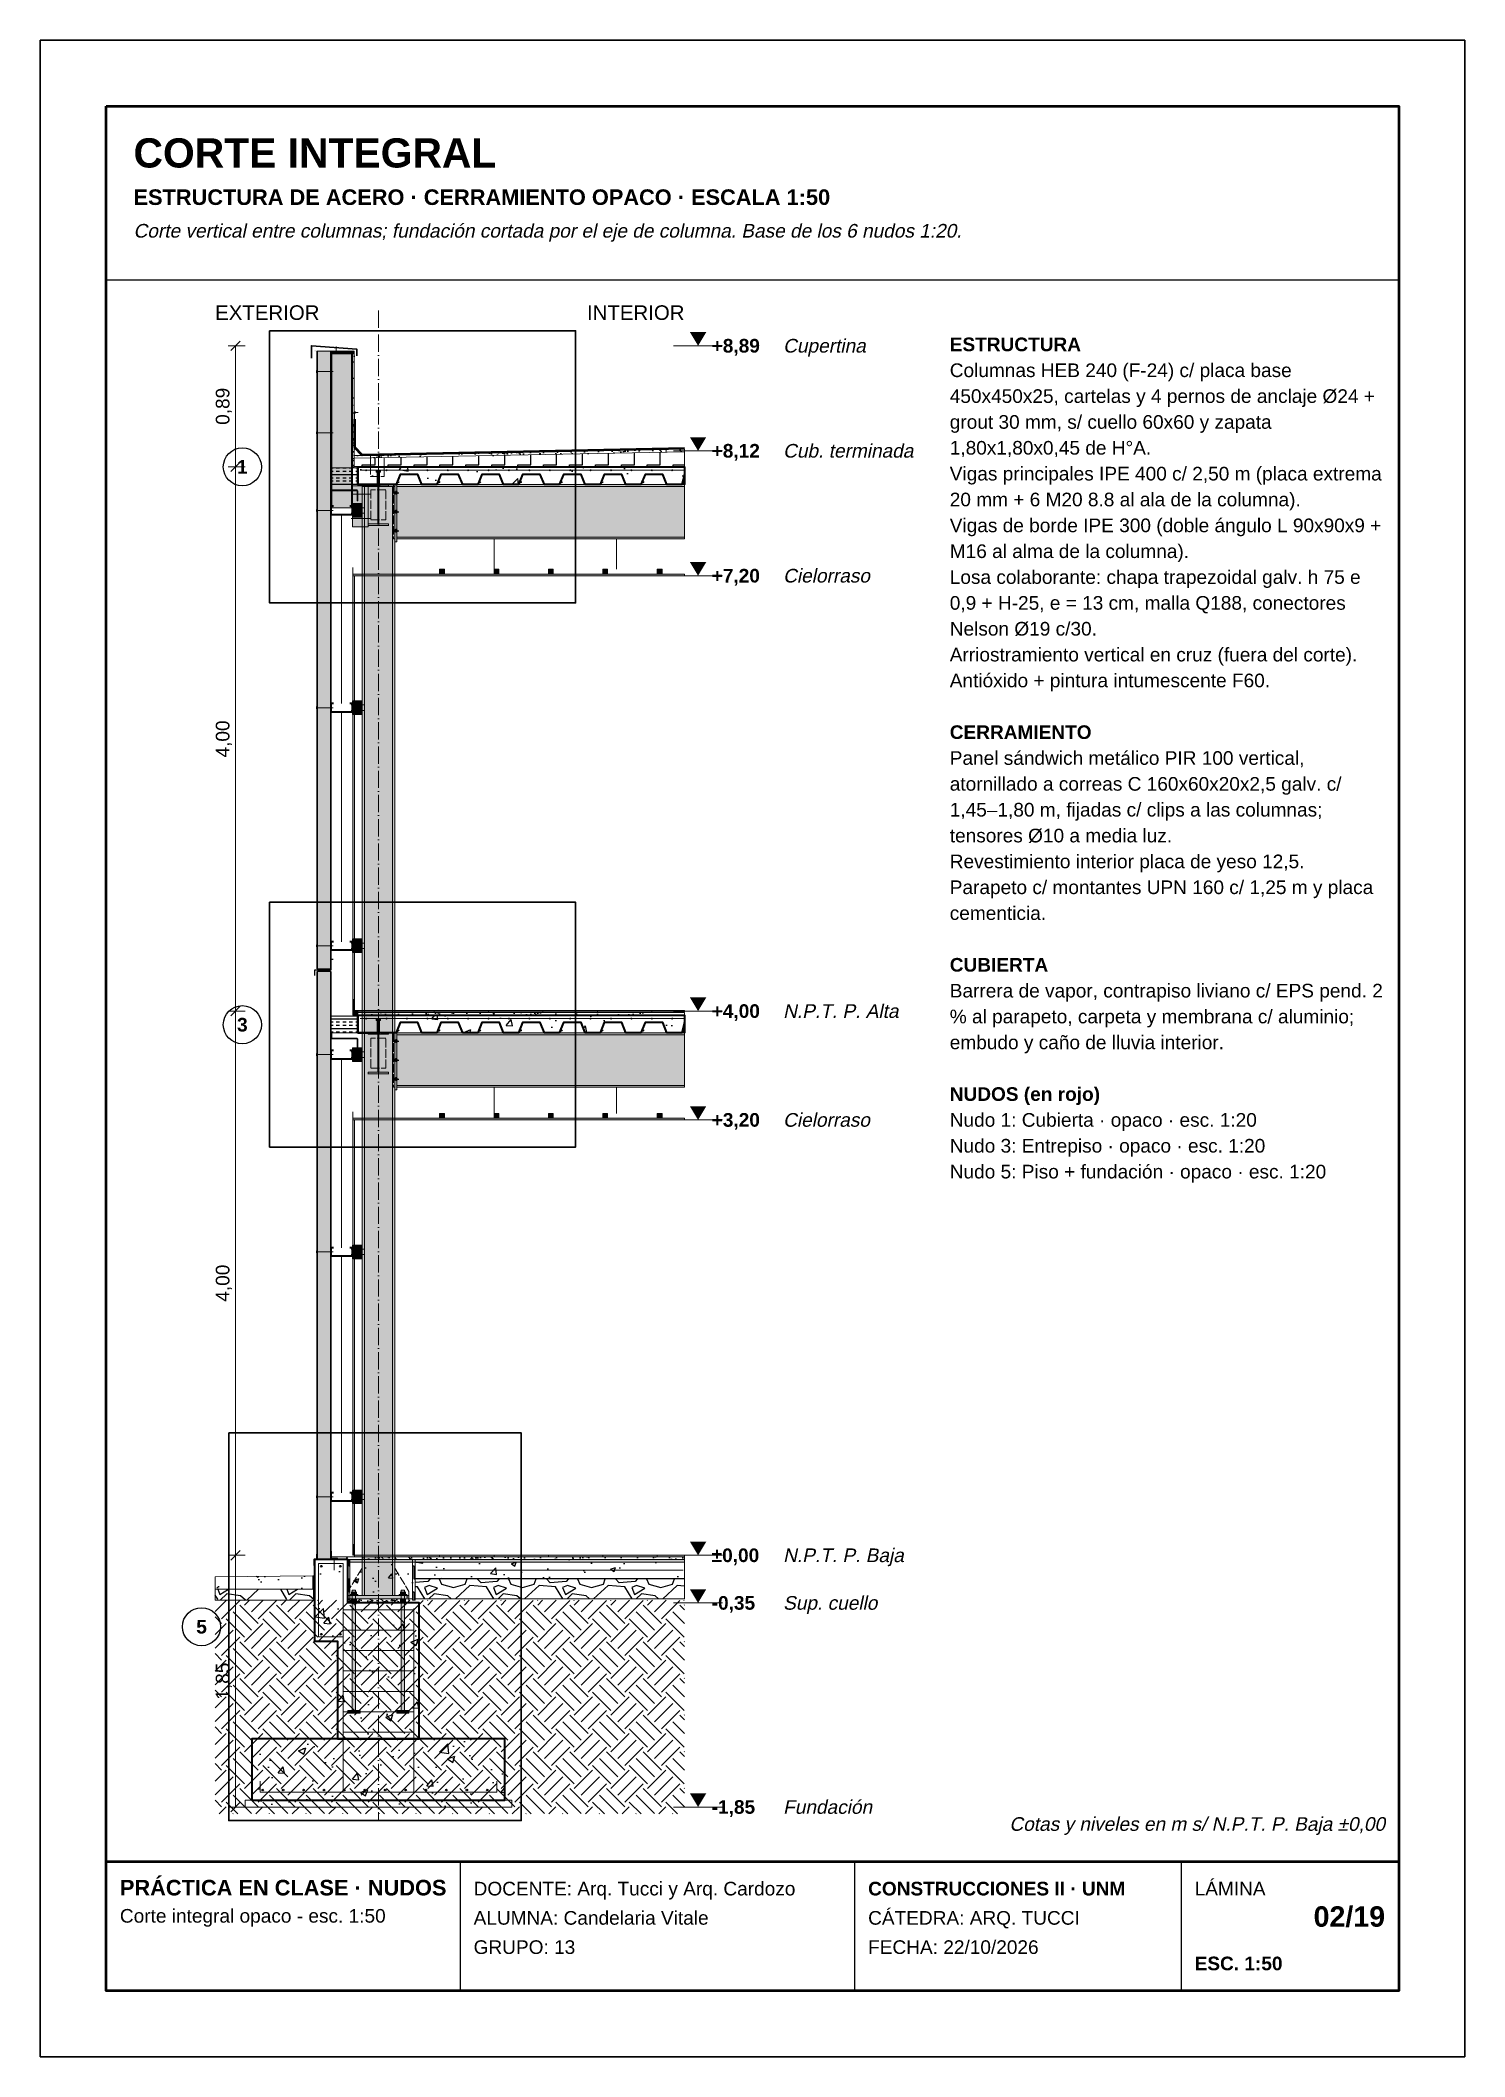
# Model space of a CAD drawing. Header units: millimetres. Extents: x 6 to 4194, y 6 to 5934.
import ezdxf
from ezdxf.enums import TextEntityAlignment as Align

# ---------------------------------------------------------------- set-up
doc = ezdxf.new("R2010")
doc.units = ezdxf.units.MM
doc.header["$LTSCALE"] = 20
doc.linetypes.add('DASHDOT', pattern=[3.556, 2.54, -0.508, 0, -0.508])
doc.linetypes.add('DASHED', pattern=[1.524, 1.27, -0.254])
for name, color, linetype in [('A-ACERO', 250, 'Continuous'), ('A-ACERO-CORTADO', 250, 'Continuous'), ('A-ACERO-VISTA', 8, 'Continuous'), ('A-AISLACION-EPS', 50, 'Continuous'), ('A-AISLACION-LANA', 40, 'Continuous'), ('A-AISLACION-PIR', 50, 'Continuous'), ('A-ALUMINIO', 253, 'Continuous'), ('A-ARMADURAS', 14, 'Continuous'), ('A-BARRERAS-MEMBRANAS', 7, 'Continuous'), ('A-CHAPA-GALVANIZADA', 253, 'Continuous'), ('A-CONTORNOS', 7, 'Continuous'), ('A-GROUT', 251, 'Continuous'), ('A-HORMIGON-INSITU', 33, 'Continuous'), ('A-HORMIGON-SIMPLE', 9, 'Continuous'), ('A-MORTERO-CARPETAS', 252, 'Continuous'), ('A-NEOPRENO-SELLADORES', 7, 'Continuous'), ('A-PLACA-CEMENTICIA', 252, 'Continuous'), ('A-PROYECCION-OCULTO', 8, 'DASHED'), ('A-SELLADOR-INTUMESCENTE', 1, 'Continuous'), ('A-SOLADOS', 31, 'Continuous'), ('A-TERRENO', 32, 'Continuous'), ('A-TOSCA', 42, 'Continuous'), ('A-VISTA', 8, 'Continuous'), ('A-YESO-CIELORRASO', 254, 'Continuous'), ('X-COTAS', 3, 'Continuous'), ('X-EJES', 1, 'DASHDOT'), ('X-MARCO', 7, 'Continuous'), ('X-NIVELES', 7, 'Continuous'), ('X-REFERENCIAS', 1, 'Continuous'), ('X-ROTULO', 7, 'Continuous'), ('X-TEXTOS', 7, 'Continuous')]:
    doc.layers.add(name, color=color, linetype=linetype)
doc.styles.add('ARIAL', font='arial.ttf')
doc.styles.add('ARIAL-B', font='arialbd.ttf')

msp = doc.modelspace()

# ---------------------------------------------------------------- texts
at = {"layer": 'X-COTAS', "style": 'ARIAL'}
for s, p in [('0,89', (562, 4858)), ('4,00', (562, 3880)), ('4,00', (562, 2280)), ('1,85', (562, 1110))]:
    msp.add_text(s, height=40.1, rotation=90, dxfattribs=at).set_placement(p, align=Align.CENTER)
at = {"layer": 'X-NIVELES', "style": 'ARIAL-B'}
for s, p in [('+8,89', (1980, 5016)), ('+8,12', (1980, 4707.2)), ('+7,20', (1980, 4340)), ('+4,00', (1980, 3060)), ('+3,20', (1980, 2740)), ('±0,00', (1980, 1460)), ('-0,35', (1980, 1320)), ('-1,85', (1980, 720))]:
    msp.add_text(s, height=40.1, dxfattribs=at).set_placement(p)
at = {"layer": 'X-NIVELES', "style": 'ARIAL', "oblique": 12}
for s, height, p in [('Cupertina', 40.1, (2190, 5016)), ('Cub. terminada', 40.096, (2190, 4707.2)), ('Cielorraso', 40.1, (2190, 4340)), ('N.P.T. P. Alta', 40.096, (2190, 3060)), ('Cielorraso', 40.1, (2190, 2740)), ('N.P.T. P. Baja', 40.096, (2190, 1460)), ('Sup. cuello', 40.096, (2190, 1320)), ('Fundación', 40.1, (2190, 720))]:
    msp.add_text(s, height=height, dxfattribs=at).set_placement(p)
at = {"layer": 'X-REFERENCIAS', "color": 12, "true_color": 0xcc0000, "style": 'ARIAL-B'}
for s, p in [('1', (600, 4660)), ('3', (600, 3020)), ('5', (480, 1250))]:
    msp.add_text(s, height=40.1, dxfattribs=at).set_placement(p, align=Align.CENTER)
at = {"layer": 'X-ROTULO'}
for s, height, style, p in [('PRÁCTICA EN CLASE · NUDOS', 45.824, 'ARIAL-B', (240, 480)), ('DOCENTE: Arq. Tucci y Arq. Cardozo', 40.096, 'ARIAL', (1280, 480)), ('CONSTRUCCIONES II · UNM', 40.096, 'ARIAL-B', (2440, 480)), ('LÁMINA', 40.1, 'ARIAL', (3400, 480)), ('Corte integral opaco - esc. 1:50', 40.096, 'ARIAL', (240, 400)), ('ALUMNA: Candelaria Vitale', 40.096, 'ARIAL', (1280, 394)), ('CÁTEDRA: ARQ. TUCCI', 40.096, 'ARIAL', (2440, 394)), ('GRUPO: 13', 40.1, 'ARIAL', (1280, 308)), ('FECHA: 22/10/2026', 40.096, 'ARIAL', (2440, 308)), ('ESC. 1:50', 40.1, 'ARIAL-B', (3400, 260))]:
    msp.add_text(s, height=height, dxfattribs=dict(at, style=style)).set_placement(p)
at = {"layer": 'X-ROTULO', "style": 'ARIAL-B'}
msp.add_text('02/19', height=60.14, dxfattribs=at).set_placement((3960, 388), align=Align.RIGHT)
at = {"layer": 'X-TEXTOS'}
for s, height, style, p in [('CORTE INTEGRAL', 85.92, 'ARIAL-B', (280, 5560)), ('ESTRUCTURA DE ACERO · CERRAMIENTO OPACO · ESCALA 1:50', 45.824, 'ARIAL-B', (280, 5450)), ('EXTERIOR', 42.96, 'ARIAL', (520, 5112)), ('ESTRUCTURA', 40.1, 'ARIAL-B', (2680, 5020)), ('Columnas HEB 240 (F-24) c/ placa base', 40.096, 'ARIAL', (2680, 4944)), ('450x450x25, cartelas y 4 pernos de anclaje Ø24 +', 40.096, 'ARIAL', (2680, 4868)), ('grout 30 mm, s/ cuello 60x60 y zapata', 40.096, 'ARIAL', (2680, 4792)), ('1,80x1,80x0,45 de H°A.', 40.096, 'ARIAL', (2680, 4716)), ('Vigas principales IPE 400 c/ 2,50 m (placa extrema', 40.096, 'ARIAL', (2680, 4640)), ('20 mm + 6 M20 8.8 al ala de la columna).', 40.096, 'ARIAL', (2680, 4564)), ('Vigas de borde IPE 300 (doble ángulo L 90x90x9 +', 40.096, 'ARIAL', (2680, 4488)), ('M16 al alma de la columna).', 40.096, 'ARIAL', (2680, 4412)), ('Losa colaborante: chapa trapezoidal galv. h 75 e', 40.096, 'ARIAL', (2680, 4336)), ('0,9 + H-25, e = 13 cm, malla Q188, conectores', 40.096, 'ARIAL', (2680, 4260)), ('Nelson Ø19 c/30.', 40.096, 'ARIAL', (2680, 4184)), ('Arriostramiento vertical en cruz (fuera del corte).', 40.096, 'ARIAL', (2680, 4108)), ('Antióxido + pintura intumescente F60.', 40.096, 'ARIAL', (2680, 4032)), ('CERRAMIENTO', 40.096, 'ARIAL-B', (2680, 3880)), ('Panel sándwich metálico PIR 100 vertical,', 40.096, 'ARIAL', (2680, 3804)), ('atornillado a correas C 160x60x20x2,5 galv. c/', 40.096, 'ARIAL', (2680, 3728)), ('1,45–1,80 m, fijadas c/ clips a las columnas;', 40.096, 'ARIAL', (2680, 3652)), ('tensores Ø10 a media luz.', 40.096, 'ARIAL', (2680, 3576)), ('Revestimiento interior placa de yeso 12,5.', 40.096, 'ARIAL', (2680, 3500)), ('Parapeto c/ montantes UPN 160 c/ 1,25 m y placa', 40.096, 'ARIAL', (2680, 3424)), ('cementicia.', 40.096, 'ARIAL', (2680, 3348)), ('CUBIERTA', 40.1, 'ARIAL-B', (2680, 3196)), ('Barrera de vapor, contrapiso liviano c/ EPS pend. 2', 40.096, 'ARIAL', (2680, 3120)), ('% al parapeto, carpeta y membrana c/ aluminio;', 40.096, 'ARIAL', (2680, 3044)), ('embudo y caño de lluvia interior.', 40.096, 'ARIAL', (2680, 2968)), ('NUDOS (en rojo)', 40.096, 'ARIAL-B', (2680, 2816)), ('Nudo 1: Cubierta · opaco · esc. 1:20', 40.096, 'ARIAL', (2680, 2740)), ('Nudo 3: Entrepiso · opaco · esc. 1:20', 40.096, 'ARIAL', (2680, 2664)), ('Nudo 5: Piso + fundación · opaco · esc. 1:20', 40.096, 'ARIAL', (2680, 2588))]:
    msp.add_text(s, height=height, dxfattribs=dict(at, style=style)).set_placement(p)
at = {"layer": 'X-TEXTOS', "style": 'ARIAL', "oblique": 12}
msp.add_text('Corte vertical entre columnas; fundación cortada por el eje de columna. Base de los 6 nudos 1:20.', height=40.096, dxfattribs=at).set_placement((280, 5354))
at = {"layer": 'X-TEXTOS', "style": 'ARIAL'}
msp.add_text('INTERIOR', height=42.96, dxfattribs=at).set_placement((1900, 5112), align=Align.RIGHT)
at = {"layer": 'X-TEXTOS', "style": 'ARIAL', "oblique": 12}
msp.add_text('Cotas y niveles en m s/ N.P.T. P. Baja ±0,00', height=40.096, dxfattribs=at).set_placement((3960, 670), align=Align.RIGHT)

# ---------------------------------------------------------------- hatches: boundary and pattern name
at = {"layer": 'A-ACERO', "true_color": 0x888888}
h = msp.add_hatch(color=252, dxfattribs=at)
h.dxf.hatch_style = 1
h.paths.add_polyline_path([(812, 5020), (928.8, 5020), (928.8, 5022.4), (812, 5022.4)])
at = {"layer": 'A-ACERO-CORTADO', "true_color": 0x4d545c}
h = msp.add_hatch(color=251, dxfattribs=at)
h.dxf.hatch_style = 1
h.paths.add_polyline_path([(970, 4628), (1030, 4628), (1030, 4623.7), (1001.4, 4623.7), (1001.4, 4512.3), (1030, 4512.3), (1030, 4508), (970, 4508), (970, 4512.3), (998.6, 4512.3), (998.6, 4623.7), (970, 4623.7)])
h = msp.add_hatch(color=251, dxfattribs=at)
h.dxf.hatch_style = 1
h.paths.add_polyline_path([(993.6, 4664.8), (1006, 4664.8), (1006, 4668), (993.6, 4668)])
h = msp.add_hatch(color=251, dxfattribs=at)
h.dxf.hatch_style = 1
h.paths.add_polyline_path([(996, 4628), (1003.6, 4628), (1003.6, 4668), (996, 4668)])
h = msp.add_hatch(color=251, dxfattribs=at)
h.dxf.hatch_style = 1
h.paths.add_polyline_path([(993.6, 3052.8), (1006, 3052.8), (1006, 3056), (993.6, 3056)])
h = msp.add_hatch(color=251, dxfattribs=at)
h.dxf.hatch_style = 1
h.paths.add_polyline_path([(996, 3016), (1003.6, 3016), (1003.6, 3056), (996, 3056)])
h = msp.add_hatch(color=251, dxfattribs=at)
h.dxf.hatch_style = 1
h.paths.add_polyline_path([(970, 3016), (1030, 3016), (1030, 3011.7), (1001.4, 3011.7), (1001.4, 2900.3), (1030, 2900.3), (1030, 2896), (970, 2896), (970, 2900.3), (998.6, 2900.3), (998.6, 3011.7), (970, 3011.7)])
h = msp.add_hatch(color=251, dxfattribs=at)
h.dxf.hatch_style = 1
h.paths.add_polyline_path([(916.8, 1362), (939.2, 1362), (939.2, 1364.4), (916.8, 1364.4)])
h = msp.add_hatch(color=251, dxfattribs=at)
h.dxf.hatch_style = 1
h.paths.add_polyline_path([(923.2, 1020), (932.8, 1020), (932.8, 1378), (923.2, 1378)])
h = msp.add_hatch(color=251, dxfattribs=at)
h.dxf.hatch_style = 1
h.paths.add_polyline_path([(1060.8, 1362), (1083.2, 1362), (1083.2, 1364.4), (1060.8, 1364.4)])
h = msp.add_hatch(color=251, dxfattribs=at)
h.dxf.hatch_style = 1
h.paths.add_polyline_path([(1067.2, 1020), (1076.8, 1020), (1076.8, 1378), (1067.2, 1378)])
h = msp.add_hatch(color=251, dxfattribs=at)
h.dxf.hatch_style = 1
h.paths.add_polyline_path([(910, 1352), (1090, 1352), (1090, 1362), (910, 1362)])
h = msp.add_hatch(color=251, dxfattribs=at)
h.dxf.hatch_style = 1
h.paths.add_polyline_path([(910, 1016), (946, 1016), (946, 1024), (910, 1024)])
h = msp.add_hatch(color=251, dxfattribs=at)
h.dxf.hatch_style = 1
h.paths.add_polyline_path([(1054, 1016), (1090, 1016), (1090, 1024), (1054, 1024)])
at = {"layer": 'A-ACERO-VISTA', "true_color": 0xdfe3e7}
h = msp.add_hatch(color=254, dxfattribs=at)
h.dxf.hatch_style = 1
h.paths.add_polyline_path([(860, 4560), (924, 4560), (924, 5012), (860, 5012)])
h = msp.add_hatch(color=254, dxfattribs=at)
h.dxf.hatch_style = 1
h.paths.add_polyline_path([(924, 4504), (970, 4504), (970, 4624), (924, 4624)])
h = msp.add_hatch(color=254, dxfattribs=at)
h.dxf.hatch_style = 1
h.paths.add_polyline_path([(952, 4622), (1048, 4622), (1048, 4628), (952, 4628)])
h = msp.add_hatch(color=254, dxfattribs=at)
h.dxf.hatch_style = 1
h.paths.add_polyline_path([(1048, 4460), (1054, 4460), (1054, 4628), (1048, 4628)])
h = msp.add_hatch(color=254, dxfattribs=at)
h.dxf.hatch_style = 1
h.paths.add_polyline_path([(1054, 4468), (1900, 4468), (1900, 4628), (1054, 4628)])
h = msp.add_hatch(color=254, dxfattribs=at)
h.dxf.hatch_style = 1
h.paths.add_polyline_path([(924, 4532), (952, 4532), (952, 4572), (924, 4572)])
h = msp.add_hatch(color=254, dxfattribs=at)
h.dxf.hatch_style = 1
h.paths.add_polyline_path([(952, 1362), (1048, 1362), (1048, 4622), (952, 4622)])
h = msp.add_hatch(color=254, dxfattribs=at)
h.dxf.hatch_style = 1
h.paths.add_polyline_path([(924, 3952), (952, 3952), (952, 3992), (924, 3992)])
h = msp.add_hatch(color=254, dxfattribs=at)
h.dxf.hatch_style = 1
h.paths.add_polyline_path([(924, 3252), (952, 3252), (952, 3292), (924, 3292)])
h = msp.add_hatch(color=254, dxfattribs=at)
h.dxf.hatch_style = 1
h.paths.add_polyline_path([(924, 2932), (952, 2932), (952, 2972), (924, 2972)])
h = msp.add_hatch(color=254, dxfattribs=at)
h.dxf.hatch_style = 1
h.paths.add_polyline_path([(1048, 2848), (1054, 2848), (1054, 3016), (1048, 3016)])
h = msp.add_hatch(color=254, dxfattribs=at)
h.dxf.hatch_style = 1
h.paths.add_polyline_path([(1054, 2856), (1900, 2856), (1900, 3016), (1054, 3016)])
h = msp.add_hatch(color=254, dxfattribs=at)
h.dxf.hatch_style = 1
h.paths.add_polyline_path([(924, 2352), (952, 2352), (952, 2392), (924, 2392)])
h = msp.add_hatch(color=254, dxfattribs=at)
h.dxf.hatch_style = 1
h.paths.add_polyline_path([(924, 1632), (952, 1632), (952, 1672), (924, 1672)])
at = {"layer": 'A-AISLACION-EPS'}
h = msp.add_hatch(dxfattribs=at)
h.set_pattern_fill('ZIGZAG', color=256, scale=6)
h.paths.add_polyline_path([(928.8, 4681.2), (1900, 4681.2), (1900, 4724.6), (928.8, 4705.2)])
h = msp.add_hatch(dxfattribs=at)
h.set_pattern_fill('ZIGZAG', color=256, scale=6, angle=90)
h.paths.add_polyline_path([(910, 1340), (916, 1340), (916, 1468), (910, 1468)])
h = msp.add_hatch(dxfattribs=at)
h.set_pattern_fill('ZIGZAG', color=256, scale=6, angle=90)
h.paths.add_polyline_path([(1100, 1348), (1108, 1348), (1108, 1468), (1100, 1468)])
h = msp.add_hatch(dxfattribs=at)
h.set_pattern_fill('ZIGZAG', color=256, scale=6, angle=90)
h.paths.add_polyline_path([(807.2, 1380), (810.4, 1380), (810.4, 1420), (807.2, 1420)])
at = {"layer": 'A-AISLACION-LANA'}
h = msp.add_hatch(dxfattribs=at)
h.set_pattern_fill('INSUL', color=256, scale=3)
h.paths.add_polyline_path([(860, 4628), (940, 4628), (940, 4676.8), (860, 4676.8)])
h = msp.add_hatch(dxfattribs=at)
h.set_pattern_fill('INSUL', color=256, scale=3)
h.paths.add_polyline_path([(860, 3016), (940, 3016), (940, 3064.8), (860, 3064.8)])
at = {"layer": 'A-AISLACION-PIR'}
h = msp.add_hatch(dxfattribs=at)
h.set_pattern_fill('HONEY', color=256, scale=4)
h.paths.add_polyline_path([(820, 3204), (860, 3204), (860, 5020), (820, 5020)])
h = msp.add_hatch(dxfattribs=at)
h.set_pattern_fill('HONEY', color=256, scale=4)
h.paths.add_polyline_path([(820, 1470), (860, 1470), (860, 3196), (820, 3196)])
at = {"layer": 'A-ALUMINIO', "true_color": 0x9aa3ab}
h = msp.add_hatch(color=253, dxfattribs=at)
h.dxf.hatch_style = 1
h.paths.add_polyline_path([(1180, 4365), (1194, 4365), (1194, 4378.8), (1180, 4378.8)])
h = msp.add_hatch(color=253, dxfattribs=at)
h.dxf.hatch_style = 1
h.paths.add_polyline_path([(1340, 4365), (1354, 4365), (1354, 4378.8), (1340, 4378.8)])
h = msp.add_hatch(color=253, dxfattribs=at)
h.dxf.hatch_style = 1
h.paths.add_polyline_path([(1500, 4365), (1514, 4365), (1514, 4378.8), (1500, 4378.8)])
h = msp.add_hatch(color=253, dxfattribs=at)
h.dxf.hatch_style = 1
h.paths.add_polyline_path([(1660, 4365), (1674, 4365), (1674, 4378.8), (1660, 4378.8)])
h = msp.add_hatch(color=253, dxfattribs=at)
h.dxf.hatch_style = 1
h.paths.add_polyline_path([(1820, 4365), (1834, 4365), (1834, 4378.8), (1820, 4378.8)])
h = msp.add_hatch(color=253, dxfattribs=at)
h.dxf.hatch_style = 1
h.paths.add_polyline_path([(1180, 2765), (1194, 2765), (1194, 2778.8), (1180, 2778.8)])
h = msp.add_hatch(color=253, dxfattribs=at)
h.dxf.hatch_style = 1
h.paths.add_polyline_path([(1340, 2765), (1354, 2765), (1354, 2778.8), (1340, 2778.8)])
h = msp.add_hatch(color=253, dxfattribs=at)
h.dxf.hatch_style = 1
h.paths.add_polyline_path([(1500, 2765), (1514, 2765), (1514, 2778.8), (1500, 2778.8)])
h = msp.add_hatch(color=253, dxfattribs=at)
h.dxf.hatch_style = 1
h.paths.add_polyline_path([(1660, 2765), (1674, 2765), (1674, 2778.8), (1660, 2778.8)])
h = msp.add_hatch(color=253, dxfattribs=at)
h.dxf.hatch_style = 1
h.paths.add_polyline_path([(1820, 2765), (1834, 2765), (1834, 2778.8), (1820, 2778.8)])
at = {"layer": 'A-ARMADURAS'}
h = msp.add_hatch(color=256, dxfattribs=at)
h.dxf.hatch_style = 1
h.paths.add_polyline_path([(965.4, 4670), (965.3, 4670.4), (965.1, 4670.8), (964.8, 4671.1), (964.4, 4671.3), (964, 4671.4), (963.6, 4671.3), (963.2, 4671.1), (962.9, 4670.8), (962.7, 4670.4), (962.6, 4670), (962.7, 4669.6), (962.9, 4669.2), (963.2, 4668.9), (963.6, 4668.7), (964, 4668.6), (964.4, 4668.7), (964.8, 4668.9), (965.1, 4669.2), (965.3, 4669.6)])
h = msp.add_hatch(color=256, dxfattribs=at)
h.dxf.hatch_style = 1
h.paths.add_polyline_path([(1025.4, 4670), (1025.3, 4670.4), (1025.1, 4670.8), (1024.8, 4671.1), (1024.4, 4671.3), (1024, 4671.4), (1023.6, 4671.3), (1023.2, 4671.1), (1022.9, 4670.8), (1022.7, 4670.4), (1022.6, 4670), (1022.7, 4669.6), (1022.9, 4669.2), (1023.2, 4668.9), (1023.6, 4668.7), (1024, 4668.6), (1024.4, 4668.7), (1024.8, 4668.9), (1025.1, 4669.2), (1025.3, 4669.6)])
h = msp.add_hatch(color=256, dxfattribs=at)
h.dxf.hatch_style = 1
h.paths.add_polyline_path([(1059.9, 4635.2), (1059.8, 4635.8), (1059.6, 4636.3), (1059.1, 4636.8), (1058.6, 4637), (1058, 4637.1), (1057.4, 4637), (1056.9, 4636.8), (1056.4, 4636.3), (1056.2, 4635.8), (1056.1, 4635.2), (1056.2, 4634.6), (1056.4, 4634.1), (1056.9, 4633.6), (1057.4, 4633.4), (1058, 4633.3), (1058.6, 4633.4), (1059.1, 4633.6), (1059.6, 4634.1), (1059.8, 4634.6)])
h = msp.add_hatch(color=256, dxfattribs=at)
h.dxf.hatch_style = 1
h.paths.add_polyline_path([(1085.4, 4670), (1085.3, 4670.4), (1085.1, 4670.8), (1084.8, 4671.1), (1084.4, 4671.3), (1084, 4671.4), (1083.6, 4671.3), (1083.2, 4671.1), (1082.9, 4670.8), (1082.7, 4670.4), (1082.6, 4670), (1082.7, 4669.6), (1082.9, 4669.2), (1083.2, 4668.9), (1083.6, 4668.7), (1084, 4668.6), (1084.4, 4668.7), (1084.8, 4668.9), (1085.1, 4669.2), (1085.3, 4669.6)])
h = msp.add_hatch(color=256, dxfattribs=at)
h.dxf.hatch_style = 1
h.paths.add_polyline_path([(1145.4, 4670), (1145.3, 4670.4), (1145.1, 4670.8), (1144.8, 4671.1), (1144.4, 4671.3), (1144, 4671.4), (1143.6, 4671.3), (1143.2, 4671.1), (1142.9, 4670.8), (1142.7, 4670.4), (1142.6, 4670), (1142.7, 4669.6), (1142.9, 4669.2), (1143.2, 4668.9), (1143.6, 4668.7), (1144, 4668.6), (1144.4, 4668.7), (1144.8, 4668.9), (1145.1, 4669.2), (1145.3, 4669.6)])
h = msp.add_hatch(color=256, dxfattribs=at)
h.dxf.hatch_style = 1
h.paths.add_polyline_path([(1179.9, 4635.2), (1179.8, 4635.8), (1179.6, 4636.3), (1179.1, 4636.8), (1178.6, 4637), (1178, 4637.1), (1177.4, 4637), (1176.9, 4636.8), (1176.4, 4636.3), (1176.2, 4635.8), (1176.1, 4635.2), (1176.2, 4634.6), (1176.4, 4634.1), (1176.9, 4633.6), (1177.4, 4633.4), (1178, 4633.3), (1178.6, 4633.4), (1179.1, 4633.6), (1179.6, 4634.1), (1179.8, 4634.6)])
h = msp.add_hatch(color=256, dxfattribs=at)
h.dxf.hatch_style = 1
h.paths.add_polyline_path([(1205.4, 4670), (1205.3, 4670.4), (1205.1, 4670.8), (1204.8, 4671.1), (1204.4, 4671.3), (1204, 4671.4), (1203.6, 4671.3), (1203.2, 4671.1), (1202.9, 4670.8), (1202.7, 4670.4), (1202.6, 4670), (1202.7, 4669.6), (1202.9, 4669.2), (1203.2, 4668.9), (1203.6, 4668.7), (1204, 4668.6), (1204.4, 4668.7), (1204.8, 4668.9), (1205.1, 4669.2), (1205.3, 4669.6)])
h = msp.add_hatch(color=256, dxfattribs=at)
h.dxf.hatch_style = 1
h.paths.add_polyline_path([(1265.4, 4670), (1265.3, 4670.4), (1265.1, 4670.8), (1264.8, 4671.1), (1264.4, 4671.3), (1264, 4671.4), (1263.6, 4671.3), (1263.2, 4671.1), (1262.9, 4670.8), (1262.7, 4670.4), (1262.6, 4670), (1262.7, 4669.6), (1262.9, 4669.2), (1263.2, 4668.9), (1263.6, 4668.7), (1264, 4668.6), (1264.4, 4668.7), (1264.8, 4668.9), (1265.1, 4669.2), (1265.3, 4669.6)])
h = msp.add_hatch(color=256, dxfattribs=at)
h.dxf.hatch_style = 1
h.paths.add_polyline_path([(1299.9, 4635.2), (1299.8, 4635.8), (1299.6, 4636.3), (1299.1, 4636.8), (1298.6, 4637), (1298, 4637.1), (1297.4, 4637), (1296.9, 4636.8), (1296.4, 4636.3), (1296.2, 4635.8), (1296.1, 4635.2), (1296.2, 4634.6), (1296.4, 4634.1), (1296.9, 4633.6), (1297.4, 4633.4), (1298, 4633.3), (1298.6, 4633.4), (1299.1, 4633.6), (1299.6, 4634.1), (1299.8, 4634.6)])
h = msp.add_hatch(color=256, dxfattribs=at)
h.dxf.hatch_style = 1
h.paths.add_polyline_path([(1325.4, 4670), (1325.3, 4670.4), (1325.1, 4670.8), (1324.8, 4671.1), (1324.4, 4671.3), (1324, 4671.4), (1323.6, 4671.3), (1323.2, 4671.1), (1322.9, 4670.8), (1322.7, 4670.4), (1322.6, 4670), (1322.7, 4669.6), (1322.9, 4669.2), (1323.2, 4668.9), (1323.6, 4668.7), (1324, 4668.6), (1324.4, 4668.7), (1324.8, 4668.9), (1325.1, 4669.2), (1325.3, 4669.6)])
h = msp.add_hatch(color=256, dxfattribs=at)
h.dxf.hatch_style = 1
h.paths.add_polyline_path([(1385.4, 4670), (1385.3, 4670.4), (1385.1, 4670.8), (1384.8, 4671.1), (1384.4, 4671.3), (1384, 4671.4), (1383.6, 4671.3), (1383.2, 4671.1), (1382.9, 4670.8), (1382.7, 4670.4), (1382.6, 4670), (1382.7, 4669.6), (1382.9, 4669.2), (1383.2, 4668.9), (1383.6, 4668.7), (1384, 4668.6), (1384.4, 4668.7), (1384.8, 4668.9), (1385.1, 4669.2), (1385.3, 4669.6)])
h = msp.add_hatch(color=256, dxfattribs=at)
h.dxf.hatch_style = 1
h.paths.add_polyline_path([(1419.9, 4635.2), (1419.8, 4635.8), (1419.6, 4636.3), (1419.1, 4636.8), (1418.6, 4637), (1418, 4637.1), (1417.4, 4637), (1416.9, 4636.8), (1416.4, 4636.3), (1416.2, 4635.8), (1416.1, 4635.2), (1416.2, 4634.6), (1416.4, 4634.1), (1416.9, 4633.6), (1417.4, 4633.4), (1418, 4633.3), (1418.6, 4633.4), (1419.1, 4633.6), (1419.6, 4634.1), (1419.8, 4634.6)])
h = msp.add_hatch(color=256, dxfattribs=at)
h.dxf.hatch_style = 1
h.paths.add_polyline_path([(1445.4, 4670), (1445.3, 4670.4), (1445.1, 4670.8), (1444.8, 4671.1), (1444.4, 4671.3), (1444, 4671.4), (1443.6, 4671.3), (1443.2, 4671.1), (1442.9, 4670.8), (1442.7, 4670.4), (1442.6, 4670), (1442.7, 4669.6), (1442.9, 4669.2), (1443.2, 4668.9), (1443.6, 4668.7), (1444, 4668.6), (1444.4, 4668.7), (1444.8, 4668.9), (1445.1, 4669.2), (1445.3, 4669.6)])
h = msp.add_hatch(color=256, dxfattribs=at)
h.dxf.hatch_style = 1
h.paths.add_polyline_path([(1505.4, 4670), (1505.3, 4670.4), (1505.1, 4670.8), (1504.8, 4671.1), (1504.4, 4671.3), (1504, 4671.4), (1503.6, 4671.3), (1503.2, 4671.1), (1502.9, 4670.8), (1502.7, 4670.4), (1502.6, 4670), (1502.7, 4669.6), (1502.9, 4669.2), (1503.2, 4668.9), (1503.6, 4668.7), (1504, 4668.6), (1504.4, 4668.7), (1504.8, 4668.9), (1505.1, 4669.2), (1505.3, 4669.6)])
h = msp.add_hatch(color=256, dxfattribs=at)
h.dxf.hatch_style = 1
h.paths.add_polyline_path([(1539.9, 4635.2), (1539.8, 4635.8), (1539.6, 4636.3), (1539.1, 4636.8), (1538.6, 4637), (1538, 4637.1), (1537.4, 4637), (1536.9, 4636.8), (1536.4, 4636.3), (1536.2, 4635.8), (1536.1, 4635.2), (1536.2, 4634.6), (1536.4, 4634.1), (1536.9, 4633.6), (1537.4, 4633.4), (1538, 4633.3), (1538.6, 4633.4), (1539.1, 4633.6), (1539.6, 4634.1), (1539.8, 4634.6)])
h = msp.add_hatch(color=256, dxfattribs=at)
h.dxf.hatch_style = 1
h.paths.add_polyline_path([(1565.4, 4670), (1565.3, 4670.4), (1565.1, 4670.8), (1564.8, 4671.1), (1564.4, 4671.3), (1564, 4671.4), (1563.6, 4671.3), (1563.2, 4671.1), (1562.9, 4670.8), (1562.7, 4670.4), (1562.6, 4670), (1562.7, 4669.6), (1562.9, 4669.2), (1563.2, 4668.9), (1563.6, 4668.7), (1564, 4668.6), (1564.4, 4668.7), (1564.8, 4668.9), (1565.1, 4669.2), (1565.3, 4669.6)])
h = msp.add_hatch(color=256, dxfattribs=at)
h.dxf.hatch_style = 1
h.paths.add_polyline_path([(1625.4, 4670), (1625.3, 4670.4), (1625.1, 4670.8), (1624.8, 4671.1), (1624.4, 4671.3), (1624, 4671.4), (1623.6, 4671.3), (1623.2, 4671.1), (1622.9, 4670.8), (1622.7, 4670.4), (1622.6, 4670), (1622.7, 4669.6), (1622.9, 4669.2), (1623.2, 4668.9), (1623.6, 4668.7), (1624, 4668.6), (1624.4, 4668.7), (1624.8, 4668.9), (1625.1, 4669.2), (1625.3, 4669.6)])
h = msp.add_hatch(color=256, dxfattribs=at)
h.dxf.hatch_style = 1
h.paths.add_polyline_path([(1659.9, 4635.2), (1659.8, 4635.8), (1659.6, 4636.3), (1659.1, 4636.8), (1658.6, 4637), (1658, 4637.1), (1657.4, 4637), (1656.9, 4636.8), (1656.4, 4636.3), (1656.2, 4635.8), (1656.1, 4635.2), (1656.2, 4634.6), (1656.4, 4634.1), (1656.9, 4633.6), (1657.4, 4633.4), (1658, 4633.3), (1658.6, 4633.4), (1659.1, 4633.6), (1659.6, 4634.1), (1659.8, 4634.6)])
h = msp.add_hatch(color=256, dxfattribs=at)
h.dxf.hatch_style = 1
h.paths.add_polyline_path([(1685.4, 4670), (1685.3, 4670.4), (1685.1, 4670.8), (1684.8, 4671.1), (1684.4, 4671.3), (1684, 4671.4), (1683.6, 4671.3), (1683.2, 4671.1), (1682.9, 4670.8), (1682.7, 4670.4), (1682.6, 4670), (1682.7, 4669.6), (1682.9, 4669.2), (1683.2, 4668.9), (1683.6, 4668.7), (1684, 4668.6), (1684.4, 4668.7), (1684.8, 4668.9), (1685.1, 4669.2), (1685.3, 4669.6)])
h = msp.add_hatch(color=256, dxfattribs=at)
h.dxf.hatch_style = 1
h.paths.add_polyline_path([(1745.4, 4670), (1745.3, 4670.4), (1745.1, 4670.8), (1744.8, 4671.1), (1744.4, 4671.3), (1744, 4671.4), (1743.6, 4671.3), (1743.2, 4671.1), (1742.9, 4670.8), (1742.7, 4670.4), (1742.6, 4670), (1742.7, 4669.6), (1742.9, 4669.2), (1743.2, 4668.9), (1743.6, 4668.7), (1744, 4668.6), (1744.4, 4668.7), (1744.8, 4668.9), (1745.1, 4669.2), (1745.3, 4669.6)])
h = msp.add_hatch(color=256, dxfattribs=at)
h.dxf.hatch_style = 1
h.paths.add_polyline_path([(1779.9, 4635.2), (1779.8, 4635.8), (1779.6, 4636.3), (1779.1, 4636.8), (1778.6, 4637), (1778, 4637.1), (1777.4, 4637), (1776.9, 4636.8), (1776.4, 4636.3), (1776.2, 4635.8), (1776.1, 4635.2), (1776.2, 4634.6), (1776.4, 4634.1), (1776.9, 4633.6), (1777.4, 4633.4), (1778, 4633.3), (1778.6, 4633.4), (1779.1, 4633.6), (1779.6, 4634.1), (1779.8, 4634.6)])
h = msp.add_hatch(color=256, dxfattribs=at)
h.dxf.hatch_style = 1
h.paths.add_polyline_path([(1805.4, 4670), (1805.3, 4670.4), (1805.1, 4670.8), (1804.8, 4671.1), (1804.4, 4671.3), (1804, 4671.4), (1803.6, 4671.3), (1803.2, 4671.1), (1802.9, 4670.8), (1802.7, 4670.4), (1802.6, 4670), (1802.7, 4669.6), (1802.9, 4669.2), (1803.2, 4668.9), (1803.6, 4668.7), (1804, 4668.6), (1804.4, 4668.7), (1804.8, 4668.9), (1805.1, 4669.2), (1805.3, 4669.6)])
h = msp.add_hatch(color=256, dxfattribs=at)
h.dxf.hatch_style = 1
h.paths.add_polyline_path([(1865.4, 4670), (1865.3, 4670.4), (1865.1, 4670.8), (1864.8, 4671.1), (1864.4, 4671.3), (1864, 4671.4), (1863.6, 4671.3), (1863.2, 4671.1), (1862.9, 4670.8), (1862.7, 4670.4), (1862.6, 4670), (1862.7, 4669.6), (1862.9, 4669.2), (1863.2, 4668.9), (1863.6, 4668.7), (1864, 4668.6), (1864.4, 4668.7), (1864.8, 4668.9), (1865.1, 4669.2), (1865.3, 4669.6)])
h = msp.add_hatch(color=256, dxfattribs=at)
h.dxf.hatch_style = 1
h.paths.add_polyline_path([(1897.9, 4635.2), (1897.8, 4635.8), (1897.6, 4636.3), (1897.1, 4636.8), (1896.6, 4637), (1896, 4637.1), (1895.4, 4637), (1894.9, 4636.8), (1894.4, 4636.3), (1894.2, 4635.8), (1894.1, 4635.2), (1894.2, 4634.6), (1894.4, 4634.1), (1894.9, 4633.6), (1895.4, 4633.4), (1896, 4633.3), (1896.6, 4633.4), (1897.1, 4633.6), (1897.6, 4634.1), (1897.8, 4634.6)])
h = msp.add_hatch(color=256, dxfattribs=at)
h.dxf.hatch_style = 1
h.paths.add_polyline_path([(1055.6, 4604), (1055.4, 4605.4), (1054.8, 4606.6), (1053.8, 4607.6), (1052.6, 4608.2), (1051.2, 4608.4), (1049.8, 4608.2), (1048.6, 4607.6), (1047.6, 4606.6), (1047, 4605.4), (1046.8, 4604), (1047, 4602.6), (1047.6, 4601.4), (1048.6, 4600.4), (1049.8, 4599.8), (1051.2, 4599.6), (1052.6, 4599.8), (1053.8, 4600.4), (1054.8, 4601.4), (1055.4, 4602.6)])
h = msp.add_hatch(color=256, dxfattribs=at)
h.dxf.hatch_style = 1
h.paths.add_polyline_path([(1055.6, 4548), (1055.4, 4549.4), (1054.8, 4550.6), (1053.8, 4551.6), (1052.6, 4552.2), (1051.2, 4552.4), (1049.8, 4552.2), (1048.6, 4551.6), (1047.6, 4550.6), (1047, 4549.4), (1046.8, 4548), (1047, 4546.6), (1047.6, 4545.4), (1048.6, 4544.4), (1049.8, 4543.8), (1051.2, 4543.6), (1052.6, 4543.8), (1053.8, 4544.4), (1054.8, 4545.4), (1055.4, 4546.6)])
h = msp.add_hatch(color=256, dxfattribs=at)
h.dxf.hatch_style = 1
h.paths.add_polyline_path([(1055.6, 4492), (1055.4, 4493.4), (1054.8, 4494.6), (1053.8, 4495.6), (1052.6, 4496.2), (1051.2, 4496.4), (1049.8, 4496.2), (1048.6, 4495.6), (1047.6, 4494.6), (1047, 4493.4), (1046.8, 4492), (1047, 4490.6), (1047.6, 4489.4), (1048.6, 4488.4), (1049.8, 4487.8), (1051.2, 4487.6), (1052.6, 4487.8), (1053.8, 4488.4), (1054.8, 4489.4), (1055.4, 4490.6)])
h = msp.add_hatch(color=256, dxfattribs=at)
h.dxf.hatch_style = 1
h.paths.add_polyline_path([(965.4, 3058), (965.3, 3058.4), (965.1, 3058.8), (964.8, 3059.1), (964.4, 3059.3), (964, 3059.4), (963.6, 3059.3), (963.2, 3059.1), (962.9, 3058.8), (962.7, 3058.4), (962.6, 3058), (962.7, 3057.6), (962.9, 3057.2), (963.2, 3056.9), (963.6, 3056.7), (964, 3056.6), (964.4, 3056.7), (964.8, 3056.9), (965.1, 3057.2), (965.3, 3057.6)])
h = msp.add_hatch(color=256, dxfattribs=at)
h.dxf.hatch_style = 1
h.paths.add_polyline_path([(1025.4, 3058), (1025.3, 3058.4), (1025.1, 3058.8), (1024.8, 3059.1), (1024.4, 3059.3), (1024, 3059.4), (1023.6, 3059.3), (1023.2, 3059.1), (1022.9, 3058.8), (1022.7, 3058.4), (1022.6, 3058), (1022.7, 3057.6), (1022.9, 3057.2), (1023.2, 3056.9), (1023.6, 3056.7), (1024, 3056.6), (1024.4, 3056.7), (1024.8, 3056.9), (1025.1, 3057.2), (1025.3, 3057.6)])
h = msp.add_hatch(color=256, dxfattribs=at)
h.dxf.hatch_style = 1
h.paths.add_polyline_path([(1059.9, 3023.2), (1059.8, 3023.8), (1059.6, 3024.3), (1059.1, 3024.8), (1058.6, 3025), (1058, 3025.1), (1057.4, 3025), (1056.9, 3024.8), (1056.4, 3024.3), (1056.2, 3023.8), (1056.1, 3023.2), (1056.2, 3022.6), (1056.4, 3022.1), (1056.9, 3021.6), (1057.4, 3021.4), (1058, 3021.3), (1058.6, 3021.4), (1059.1, 3021.6), (1059.6, 3022.1), (1059.8, 3022.6)])
h = msp.add_hatch(color=256, dxfattribs=at)
h.dxf.hatch_style = 1
h.paths.add_polyline_path([(1085.4, 3058), (1085.3, 3058.4), (1085.1, 3058.8), (1084.8, 3059.1), (1084.4, 3059.3), (1084, 3059.4), (1083.6, 3059.3), (1083.2, 3059.1), (1082.9, 3058.8), (1082.7, 3058.4), (1082.6, 3058), (1082.7, 3057.6), (1082.9, 3057.2), (1083.2, 3056.9), (1083.6, 3056.7), (1084, 3056.6), (1084.4, 3056.7), (1084.8, 3056.9), (1085.1, 3057.2), (1085.3, 3057.6)])
h = msp.add_hatch(color=256, dxfattribs=at)
h.dxf.hatch_style = 1
h.paths.add_polyline_path([(1145.4, 3058), (1145.3, 3058.4), (1145.1, 3058.8), (1144.8, 3059.1), (1144.4, 3059.3), (1144, 3059.4), (1143.6, 3059.3), (1143.2, 3059.1), (1142.9, 3058.8), (1142.7, 3058.4), (1142.6, 3058), (1142.7, 3057.6), (1142.9, 3057.2), (1143.2, 3056.9), (1143.6, 3056.7), (1144, 3056.6), (1144.4, 3056.7), (1144.8, 3056.9), (1145.1, 3057.2), (1145.3, 3057.6)])
h = msp.add_hatch(color=256, dxfattribs=at)
h.dxf.hatch_style = 1
h.paths.add_polyline_path([(1179.9, 3023.2), (1179.8, 3023.8), (1179.6, 3024.3), (1179.1, 3024.8), (1178.6, 3025), (1178, 3025.1), (1177.4, 3025), (1176.9, 3024.8), (1176.4, 3024.3), (1176.2, 3023.8), (1176.1, 3023.2), (1176.2, 3022.6), (1176.4, 3022.1), (1176.9, 3021.6), (1177.4, 3021.4), (1178, 3021.3), (1178.6, 3021.4), (1179.1, 3021.6), (1179.6, 3022.1), (1179.8, 3022.6)])
h = msp.add_hatch(color=256, dxfattribs=at)
h.dxf.hatch_style = 1
h.paths.add_polyline_path([(1205.4, 3058), (1205.3, 3058.4), (1205.1, 3058.8), (1204.8, 3059.1), (1204.4, 3059.3), (1204, 3059.4), (1203.6, 3059.3), (1203.2, 3059.1), (1202.9, 3058.8), (1202.7, 3058.4), (1202.6, 3058), (1202.7, 3057.6), (1202.9, 3057.2), (1203.2, 3056.9), (1203.6, 3056.7), (1204, 3056.6), (1204.4, 3056.7), (1204.8, 3056.9), (1205.1, 3057.2), (1205.3, 3057.6)])
h = msp.add_hatch(color=256, dxfattribs=at)
h.dxf.hatch_style = 1
h.paths.add_polyline_path([(1265.4, 3058), (1265.3, 3058.4), (1265.1, 3058.8), (1264.8, 3059.1), (1264.4, 3059.3), (1264, 3059.4), (1263.6, 3059.3), (1263.2, 3059.1), (1262.9, 3058.8), (1262.7, 3058.4), (1262.6, 3058), (1262.7, 3057.6), (1262.9, 3057.2), (1263.2, 3056.9), (1263.6, 3056.7), (1264, 3056.6), (1264.4, 3056.7), (1264.8, 3056.9), (1265.1, 3057.2), (1265.3, 3057.6)])
h = msp.add_hatch(color=256, dxfattribs=at)
h.dxf.hatch_style = 1
h.paths.add_polyline_path([(1299.9, 3023.2), (1299.8, 3023.8), (1299.6, 3024.3), (1299.1, 3024.8), (1298.6, 3025), (1298, 3025.1), (1297.4, 3025), (1296.9, 3024.8), (1296.4, 3024.3), (1296.2, 3023.8), (1296.1, 3023.2), (1296.2, 3022.6), (1296.4, 3022.1), (1296.9, 3021.6), (1297.4, 3021.4), (1298, 3021.3), (1298.6, 3021.4), (1299.1, 3021.6), (1299.6, 3022.1), (1299.8, 3022.6)])
h = msp.add_hatch(color=256, dxfattribs=at)
h.dxf.hatch_style = 1
h.paths.add_polyline_path([(1325.4, 3058), (1325.3, 3058.4), (1325.1, 3058.8), (1324.8, 3059.1), (1324.4, 3059.3), (1324, 3059.4), (1323.6, 3059.3), (1323.2, 3059.1), (1322.9, 3058.8), (1322.7, 3058.4), (1322.6, 3058), (1322.7, 3057.6), (1322.9, 3057.2), (1323.2, 3056.9), (1323.6, 3056.7), (1324, 3056.6), (1324.4, 3056.7), (1324.8, 3056.9), (1325.1, 3057.2), (1325.3, 3057.6)])
h = msp.add_hatch(color=256, dxfattribs=at)
h.dxf.hatch_style = 1
h.paths.add_polyline_path([(1385.4, 3058), (1385.3, 3058.4), (1385.1, 3058.8), (1384.8, 3059.1), (1384.4, 3059.3), (1384, 3059.4), (1383.6, 3059.3), (1383.2, 3059.1), (1382.9, 3058.8), (1382.7, 3058.4), (1382.6, 3058), (1382.7, 3057.6), (1382.9, 3057.2), (1383.2, 3056.9), (1383.6, 3056.7), (1384, 3056.6), (1384.4, 3056.7), (1384.8, 3056.9), (1385.1, 3057.2), (1385.3, 3057.6)])
h = msp.add_hatch(color=256, dxfattribs=at)
h.dxf.hatch_style = 1
h.paths.add_polyline_path([(1419.9, 3023.2), (1419.8, 3023.8), (1419.6, 3024.3), (1419.1, 3024.8), (1418.6, 3025), (1418, 3025.1), (1417.4, 3025), (1416.9, 3024.8), (1416.4, 3024.3), (1416.2, 3023.8), (1416.1, 3023.2), (1416.2, 3022.6), (1416.4, 3022.1), (1416.9, 3021.6), (1417.4, 3021.4), (1418, 3021.3), (1418.6, 3021.4), (1419.1, 3021.6), (1419.6, 3022.1), (1419.8, 3022.6)])
h = msp.add_hatch(color=256, dxfattribs=at)
h.dxf.hatch_style = 1
h.paths.add_polyline_path([(1445.4, 3058), (1445.3, 3058.4), (1445.1, 3058.8), (1444.8, 3059.1), (1444.4, 3059.3), (1444, 3059.4), (1443.6, 3059.3), (1443.2, 3059.1), (1442.9, 3058.8), (1442.7, 3058.4), (1442.6, 3058), (1442.7, 3057.6), (1442.9, 3057.2), (1443.2, 3056.9), (1443.6, 3056.7), (1444, 3056.6), (1444.4, 3056.7), (1444.8, 3056.9), (1445.1, 3057.2), (1445.3, 3057.6)])
h = msp.add_hatch(color=256, dxfattribs=at)
h.dxf.hatch_style = 1
h.paths.add_polyline_path([(1505.4, 3058), (1505.3, 3058.4), (1505.1, 3058.8), (1504.8, 3059.1), (1504.4, 3059.3), (1504, 3059.4), (1503.6, 3059.3), (1503.2, 3059.1), (1502.9, 3058.8), (1502.7, 3058.4), (1502.6, 3058), (1502.7, 3057.6), (1502.9, 3057.2), (1503.2, 3056.9), (1503.6, 3056.7), (1504, 3056.6), (1504.4, 3056.7), (1504.8, 3056.9), (1505.1, 3057.2), (1505.3, 3057.6)])
h = msp.add_hatch(color=256, dxfattribs=at)
h.dxf.hatch_style = 1
h.paths.add_polyline_path([(1539.9, 3023.2), (1539.8, 3023.8), (1539.6, 3024.3), (1539.1, 3024.8), (1538.6, 3025), (1538, 3025.1), (1537.4, 3025), (1536.9, 3024.8), (1536.4, 3024.3), (1536.2, 3023.8), (1536.1, 3023.2), (1536.2, 3022.6), (1536.4, 3022.1), (1536.9, 3021.6), (1537.4, 3021.4), (1538, 3021.3), (1538.6, 3021.4), (1539.1, 3021.6), (1539.6, 3022.1), (1539.8, 3022.6)])
h = msp.add_hatch(color=256, dxfattribs=at)
h.dxf.hatch_style = 1
h.paths.add_polyline_path([(1565.4, 3058), (1565.3, 3058.4), (1565.1, 3058.8), (1564.8, 3059.1), (1564.4, 3059.3), (1564, 3059.4), (1563.6, 3059.3), (1563.2, 3059.1), (1562.9, 3058.8), (1562.7, 3058.4), (1562.6, 3058), (1562.7, 3057.6), (1562.9, 3057.2), (1563.2, 3056.9), (1563.6, 3056.7), (1564, 3056.6), (1564.4, 3056.7), (1564.8, 3056.9), (1565.1, 3057.2), (1565.3, 3057.6)])
h = msp.add_hatch(color=256, dxfattribs=at)
h.dxf.hatch_style = 1
h.paths.add_polyline_path([(1625.4, 3058), (1625.3, 3058.4), (1625.1, 3058.8), (1624.8, 3059.1), (1624.4, 3059.3), (1624, 3059.4), (1623.6, 3059.3), (1623.2, 3059.1), (1622.9, 3058.8), (1622.7, 3058.4), (1622.6, 3058), (1622.7, 3057.6), (1622.9, 3057.2), (1623.2, 3056.9), (1623.6, 3056.7), (1624, 3056.6), (1624.4, 3056.7), (1624.8, 3056.9), (1625.1, 3057.2), (1625.3, 3057.6)])
h = msp.add_hatch(color=256, dxfattribs=at)
h.dxf.hatch_style = 1
h.paths.add_polyline_path([(1659.9, 3023.2), (1659.8, 3023.8), (1659.6, 3024.3), (1659.1, 3024.8), (1658.6, 3025), (1658, 3025.1), (1657.4, 3025), (1656.9, 3024.8), (1656.4, 3024.3), (1656.2, 3023.8), (1656.1, 3023.2), (1656.2, 3022.6), (1656.4, 3022.1), (1656.9, 3021.6), (1657.4, 3021.4), (1658, 3021.3), (1658.6, 3021.4), (1659.1, 3021.6), (1659.6, 3022.1), (1659.8, 3022.6)])
h = msp.add_hatch(color=256, dxfattribs=at)
h.dxf.hatch_style = 1
h.paths.add_polyline_path([(1685.4, 3058), (1685.3, 3058.4), (1685.1, 3058.8), (1684.8, 3059.1), (1684.4, 3059.3), (1684, 3059.4), (1683.6, 3059.3), (1683.2, 3059.1), (1682.9, 3058.8), (1682.7, 3058.4), (1682.6, 3058), (1682.7, 3057.6), (1682.9, 3057.2), (1683.2, 3056.9), (1683.6, 3056.7), (1684, 3056.6), (1684.4, 3056.7), (1684.8, 3056.9), (1685.1, 3057.2), (1685.3, 3057.6)])
h = msp.add_hatch(color=256, dxfattribs=at)
h.dxf.hatch_style = 1
h.paths.add_polyline_path([(1745.4, 3058), (1745.3, 3058.4), (1745.1, 3058.8), (1744.8, 3059.1), (1744.4, 3059.3), (1744, 3059.4), (1743.6, 3059.3), (1743.2, 3059.1), (1742.9, 3058.8), (1742.7, 3058.4), (1742.6, 3058), (1742.7, 3057.6), (1742.9, 3057.2), (1743.2, 3056.9), (1743.6, 3056.7), (1744, 3056.6), (1744.4, 3056.7), (1744.8, 3056.9), (1745.1, 3057.2), (1745.3, 3057.6)])
h = msp.add_hatch(color=256, dxfattribs=at)
h.dxf.hatch_style = 1
h.paths.add_polyline_path([(1779.9, 3023.2), (1779.8, 3023.8), (1779.6, 3024.3), (1779.1, 3024.8), (1778.6, 3025), (1778, 3025.1), (1777.4, 3025), (1776.9, 3024.8), (1776.4, 3024.3), (1776.2, 3023.8), (1776.1, 3023.2), (1776.2, 3022.6), (1776.4, 3022.1), (1776.9, 3021.6), (1777.4, 3021.4), (1778, 3021.3), (1778.6, 3021.4), (1779.1, 3021.6), (1779.6, 3022.1), (1779.8, 3022.6)])
h = msp.add_hatch(color=256, dxfattribs=at)
h.dxf.hatch_style = 1
h.paths.add_polyline_path([(1805.4, 3058), (1805.3, 3058.4), (1805.1, 3058.8), (1804.8, 3059.1), (1804.4, 3059.3), (1804, 3059.4), (1803.6, 3059.3), (1803.2, 3059.1), (1802.9, 3058.8), (1802.7, 3058.4), (1802.6, 3058), (1802.7, 3057.6), (1802.9, 3057.2), (1803.2, 3056.9), (1803.6, 3056.7), (1804, 3056.6), (1804.4, 3056.7), (1804.8, 3056.9), (1805.1, 3057.2), (1805.3, 3057.6)])
h = msp.add_hatch(color=256, dxfattribs=at)
h.dxf.hatch_style = 1
h.paths.add_polyline_path([(1865.4, 3058), (1865.3, 3058.4), (1865.1, 3058.8), (1864.8, 3059.1), (1864.4, 3059.3), (1864, 3059.4), (1863.6, 3059.3), (1863.2, 3059.1), (1862.9, 3058.8), (1862.7, 3058.4), (1862.6, 3058), (1862.7, 3057.6), (1862.9, 3057.2), (1863.2, 3056.9), (1863.6, 3056.7), (1864, 3056.6), (1864.4, 3056.7), (1864.8, 3056.9), (1865.1, 3057.2), (1865.3, 3057.6)])
h = msp.add_hatch(color=256, dxfattribs=at)
h.dxf.hatch_style = 1
h.paths.add_polyline_path([(1897.9, 3023.2), (1897.8, 3023.8), (1897.6, 3024.3), (1897.1, 3024.8), (1896.6, 3025), (1896, 3025.1), (1895.4, 3025), (1894.9, 3024.8), (1894.4, 3024.3), (1894.2, 3023.8), (1894.1, 3023.2), (1894.2, 3022.6), (1894.4, 3022.1), (1894.9, 3021.6), (1895.4, 3021.4), (1896, 3021.3), (1896.6, 3021.4), (1897.1, 3021.6), (1897.6, 3022.1), (1897.8, 3022.6)])
h = msp.add_hatch(color=256, dxfattribs=at)
h.dxf.hatch_style = 1
h.paths.add_polyline_path([(1055.6, 2992), (1055.4, 2993.4), (1054.8, 2994.6), (1053.8, 2995.6), (1052.6, 2996.2), (1051.2, 2996.4), (1049.8, 2996.2), (1048.6, 2995.6), (1047.6, 2994.6), (1047, 2993.4), (1046.8, 2992), (1047, 2990.6), (1047.6, 2989.4), (1048.6, 2988.4), (1049.8, 2987.8), (1051.2, 2987.6), (1052.6, 2987.8), (1053.8, 2988.4), (1054.8, 2989.4), (1055.4, 2990.6)])
h = msp.add_hatch(color=256, dxfattribs=at)
h.dxf.hatch_style = 1
h.paths.add_polyline_path([(1055.6, 2936), (1055.4, 2937.4), (1054.8, 2938.6), (1053.8, 2939.6), (1052.6, 2940.2), (1051.2, 2940.4), (1049.8, 2940.2), (1048.6, 2939.6), (1047.6, 2938.6), (1047, 2937.4), (1046.8, 2936), (1047, 2934.6), (1047.6, 2933.4), (1048.6, 2932.4), (1049.8, 2931.8), (1051.2, 2931.6), (1052.6, 2931.8), (1053.8, 2932.4), (1054.8, 2933.4), (1055.4, 2934.6)])
h = msp.add_hatch(color=256, dxfattribs=at)
h.dxf.hatch_style = 1
h.paths.add_polyline_path([(1055.6, 2880), (1055.4, 2881.4), (1054.8, 2882.6), (1053.8, 2883.6), (1052.6, 2884.2), (1051.2, 2884.4), (1049.8, 2884.2), (1048.6, 2883.6), (1047.6, 2882.6), (1047, 2881.4), (1046.8, 2880), (1047, 2878.6), (1047.6, 2877.4), (1048.6, 2876.4), (1049.8, 2875.8), (1051.2, 2875.6), (1052.6, 2875.8), (1053.8, 2876.4), (1054.8, 2877.4), (1055.4, 2878.6)])
h = msp.add_hatch(color=256, dxfattribs=at)
h.dxf.hatch_style = 1
h.paths.add_polyline_path([(834.4, 1448), (834.3, 1448.7), (833.9, 1449.4), (833.4, 1449.9), (832.7, 1450.3), (832, 1450.4), (831.3, 1450.3), (830.6, 1449.9), (830.1, 1449.4), (829.7, 1448.7), (829.6, 1448), (829.7, 1447.3), (830.1, 1446.6), (830.6, 1446.1), (831.3, 1445.7), (832, 1445.6), (832.7, 1445.7), (833.4, 1446.1), (833.9, 1446.6), (834.3, 1447.3)])
h = msp.add_hatch(color=256, dxfattribs=at)
h.dxf.hatch_style = 1
h.paths.add_polyline_path([(890.4, 1448), (890.3, 1448.7), (889.9, 1449.4), (889.4, 1449.9), (888.7, 1450.3), (888, 1450.4), (887.3, 1450.3), (886.6, 1449.9), (886.1, 1449.4), (885.7, 1448.7), (885.6, 1448), (885.7, 1447.3), (886.1, 1446.6), (886.6, 1446.1), (887.3, 1445.7), (888, 1445.6), (888.7, 1445.7), (889.4, 1446.1), (889.9, 1446.6), (890.3, 1447.3)])
h = msp.add_hatch(color=256, dxfattribs=at)
h.dxf.hatch_style = 1
h.paths.add_polyline_path([(834.4, 1248), (834.3, 1248.7), (833.9, 1249.4), (833.4, 1249.9), (832.7, 1250.3), (832, 1250.4), (831.3, 1250.3), (830.6, 1249.9), (830.1, 1249.4), (829.7, 1248.7), (829.6, 1248), (829.7, 1247.3), (830.1, 1246.6), (830.6, 1246.1), (831.3, 1245.7), (832, 1245.6), (832.7, 1245.7), (833.4, 1246.1), (833.9, 1246.6), (834.3, 1247.3)])
h = msp.add_hatch(color=256, dxfattribs=at)
h.dxf.hatch_style = 1
h.paths.add_polyline_path([(890.4, 1248), (890.3, 1248.7), (889.9, 1249.4), (889.4, 1249.9), (888.7, 1250.3), (888, 1250.4), (887.3, 1250.3), (886.6, 1249.9), (886.1, 1249.4), (885.7, 1248.7), (885.6, 1248), (885.7, 1247.3), (886.1, 1246.6), (886.6, 1246.1), (887.3, 1245.7), (888, 1245.6), (888.7, 1245.7), (889.4, 1246.1), (889.9, 1246.6), (890.3, 1247.3)])
h = msp.add_hatch(color=256, dxfattribs=at)
h.dxf.hatch_style = 1
h.paths.add_polyline_path([(662.2, 790), (662.1, 790.7), (661.8, 791.3), (661.3, 791.8), (660.7, 792.1), (660, 792.2), (659.3, 792.1), (658.7, 791.8), (658.2, 791.3), (657.9, 790.7), (657.8, 790), (657.9, 789.3), (658.2, 788.7), (658.7, 788.2), (659.3, 787.9), (660, 787.8), (660.7, 787.9), (661.3, 788.2), (661.8, 788.7), (662.1, 789.3)])
h = msp.add_hatch(color=256, dxfattribs=at)
h.dxf.hatch_style = 1
h.paths.add_polyline_path([(722.2, 790), (722.1, 790.7), (721.8, 791.3), (721.3, 791.8), (720.7, 792.1), (720, 792.2), (719.3, 792.1), (718.7, 791.8), (718.2, 791.3), (717.9, 790.7), (717.8, 790), (717.9, 789.3), (718.2, 788.7), (718.7, 788.2), (719.3, 787.9), (720, 787.8), (720.7, 787.9), (721.3, 788.2), (721.8, 788.7), (722.1, 789.3)])
h = msp.add_hatch(color=256, dxfattribs=at)
h.dxf.hatch_style = 1
h.paths.add_polyline_path([(782.2, 790), (782.1, 790.7), (781.8, 791.3), (781.3, 791.8), (780.7, 792.1), (780, 792.2), (779.3, 792.1), (778.7, 791.8), (778.2, 791.3), (777.9, 790.7), (777.8, 790), (777.9, 789.3), (778.2, 788.7), (778.7, 788.2), (779.3, 787.9), (780, 787.8), (780.7, 787.9), (781.3, 788.2), (781.8, 788.7), (782.1, 789.3)])
h = msp.add_hatch(color=256, dxfattribs=at)
h.dxf.hatch_style = 1
h.paths.add_polyline_path([(842.2, 790), (842.1, 790.7), (841.8, 791.3), (841.3, 791.8), (840.7, 792.1), (840, 792.2), (839.3, 792.1), (838.7, 791.8), (838.2, 791.3), (837.9, 790.7), (837.8, 790), (837.9, 789.3), (838.2, 788.7), (838.7, 788.2), (839.3, 787.9), (840, 787.8), (840.7, 787.9), (841.3, 788.2), (841.8, 788.7), (842.1, 789.3)])
h = msp.add_hatch(color=256, dxfattribs=at)
h.dxf.hatch_style = 1
h.paths.add_polyline_path([(902.2, 790), (902.1, 790.7), (901.8, 791.3), (901.3, 791.8), (900.7, 792.1), (900, 792.2), (899.3, 792.1), (898.7, 791.8), (898.2, 791.3), (897.9, 790.7), (897.8, 790), (897.9, 789.3), (898.2, 788.7), (898.7, 788.2), (899.3, 787.9), (900, 787.8), (900.7, 787.9), (901.3, 788.2), (901.8, 788.7), (902.1, 789.3)])
h = msp.add_hatch(color=256, dxfattribs=at)
h.dxf.hatch_style = 1
h.paths.add_polyline_path([(962.2, 790), (962.1, 790.7), (961.8, 791.3), (961.3, 791.8), (960.7, 792.1), (960, 792.2), (959.3, 792.1), (958.7, 791.8), (958.2, 791.3), (957.9, 790.7), (957.8, 790), (957.9, 789.3), (958.2, 788.7), (958.7, 788.2), (959.3, 787.9), (960, 787.8), (960.7, 787.9), (961.3, 788.2), (961.8, 788.7), (962.1, 789.3)])
h = msp.add_hatch(color=256, dxfattribs=at)
h.dxf.hatch_style = 1
h.paths.add_polyline_path([(1022.2, 790), (1022.1, 790.7), (1021.8, 791.3), (1021.3, 791.8), (1020.7, 792.1), (1020, 792.2), (1019.3, 792.1), (1018.7, 791.8), (1018.2, 791.3), (1017.9, 790.7), (1017.8, 790), (1017.9, 789.3), (1018.2, 788.7), (1018.7, 788.2), (1019.3, 787.9), (1020, 787.8), (1020.7, 787.9), (1021.3, 788.2), (1021.8, 788.7), (1022.1, 789.3)])
h = msp.add_hatch(color=256, dxfattribs=at)
h.dxf.hatch_style = 1
h.paths.add_polyline_path([(1082.2, 790), (1082.1, 790.7), (1081.8, 791.3), (1081.3, 791.8), (1080.7, 792.1), (1080, 792.2), (1079.3, 792.1), (1078.7, 791.8), (1078.2, 791.3), (1077.9, 790.7), (1077.8, 790), (1077.9, 789.3), (1078.2, 788.7), (1078.7, 788.2), (1079.3, 787.9), (1080, 787.8), (1080.7, 787.9), (1081.3, 788.2), (1081.8, 788.7), (1082.1, 789.3)])
h = msp.add_hatch(color=256, dxfattribs=at)
h.dxf.hatch_style = 1
h.paths.add_polyline_path([(1142.2, 790), (1142.1, 790.7), (1141.8, 791.3), (1141.3, 791.8), (1140.7, 792.1), (1140, 792.2), (1139.3, 792.1), (1138.7, 791.8), (1138.2, 791.3), (1137.9, 790.7), (1137.8, 790), (1137.9, 789.3), (1138.2, 788.7), (1138.7, 788.2), (1139.3, 787.9), (1140, 787.8), (1140.7, 787.9), (1141.3, 788.2), (1141.8, 788.7), (1142.1, 789.3)])
h = msp.add_hatch(color=256, dxfattribs=at)
h.dxf.hatch_style = 1
h.paths.add_polyline_path([(1202.2, 790), (1202.1, 790.7), (1201.8, 791.3), (1201.3, 791.8), (1200.7, 792.1), (1200, 792.2), (1199.3, 792.1), (1198.7, 791.8), (1198.2, 791.3), (1197.9, 790.7), (1197.8, 790), (1197.9, 789.3), (1198.2, 788.7), (1198.7, 788.2), (1199.3, 787.9), (1200, 787.8), (1200.7, 787.9), (1201.3, 788.2), (1201.8, 788.7), (1202.1, 789.3)])
h = msp.add_hatch(color=256, dxfattribs=at)
h.dxf.hatch_style = 1
h.paths.add_polyline_path([(1262.2, 790), (1262.1, 790.7), (1261.8, 791.3), (1261.3, 791.8), (1260.7, 792.1), (1260, 792.2), (1259.3, 792.1), (1258.7, 791.8), (1258.2, 791.3), (1257.9, 790.7), (1257.8, 790), (1257.9, 789.3), (1258.2, 788.7), (1258.7, 788.2), (1259.3, 787.9), (1260, 787.8), (1260.7, 787.9), (1261.3, 788.2), (1261.8, 788.7), (1262.1, 789.3)])
h = msp.add_hatch(color=256, dxfattribs=at)
h.dxf.hatch_style = 1
h.paths.add_polyline_path([(1322.2, 790), (1322.1, 790.7), (1321.8, 791.3), (1321.3, 791.8), (1320.7, 792.1), (1320, 792.2), (1319.3, 792.1), (1318.7, 791.8), (1318.2, 791.3), (1317.9, 790.7), (1317.8, 790), (1317.9, 789.3), (1318.2, 788.7), (1318.7, 788.2), (1319.3, 787.9), (1320, 787.8), (1320.7, 787.9), (1321.3, 788.2), (1321.8, 788.7), (1322.1, 789.3)])
at = {"layer": 'A-BARRERAS-MEMBRANAS', "true_color": 0x000000}
h = msp.add_hatch(color=18, dxfattribs=at)
h.dxf.hatch_style = 1
h.paths.add_polyline_path([(928.8, 4680), (1900, 4680), (1900, 4681.2), (928.8, 4681.2)])
h = msp.add_hatch(color=18, dxfattribs=at)
h.dxf.hatch_style = 1
h.paths.add_polyline_path([(1108, 1411.2), (1900, 1411.2), (1900, 1412), (1108, 1412)])
at = {"layer": 'A-CHAPA-GALVANIZADA', "true_color": 0x8f989f}
h = msp.add_hatch(color=252, dxfattribs=at)
h.dxf.hatch_style = 1
h.paths.add_polyline_path([(860, 5012), (928.8, 5012), (928.8, 5020), (860, 5020)])
h = msp.add_hatch(color=252, dxfattribs=at)
h.dxf.hatch_style = 1
h.paths.add_polyline_path([(860, 4628), (860, 4610), (940, 4610), (940, 4580), (937.2, 4580), (937.2, 4612.8), (862.8, 4612.8), (862.8, 4628)])
h = msp.add_hatch(color=252, dxfattribs=at)
h.dxf.hatch_style = 1
h.paths.add_polyline_path([(924.8, 3068), (940, 3068), (940, 3082), (924.8, 3082)])
h = msp.add_hatch(color=252, dxfattribs=at)
h.dxf.hatch_style = 1
h.paths.add_polyline_path([(860, 3016), (860, 2998), (940, 2998), (940, 2968), (937.2, 2968), (937.2, 3000.8), (862.8, 3000.8), (862.8, 3016)])
h = msp.add_hatch(color=252, dxfattribs=at)
h.dxf.hatch_style = 1
h.paths.add_polyline_path([(860, 1472), (862, 1472), (862, 1492), (860, 1492)])
h = msp.add_hatch(color=252, dxfattribs=at)
h.dxf.hatch_style = 1
h.paths.add_polyline_path([(860, 1470), (880, 1470), (880, 1472), (860, 1472)])
at = {"layer": 'A-GROUT'}
h = msp.add_hatch(dxfattribs=at)
h.set_pattern_fill('AR-SAND', color=256, scale=0.4)
h.paths.add_polyline_path([(910, 1340), (1090, 1340), (1090, 1352), (910, 1352)])
at = {"layer": 'A-HORMIGON-INSITU'}
h = msp.add_hatch(dxfattribs=at)
h.set_pattern_fill('AR-CONC', color=256, scale=1.2)
h.paths.add_polyline_path([(940.8, 4680), (1900, 4680), (1900, 4628), (1900, 4658), (1892, 4628), (1848, 4628), (1836, 4658), (1784, 4658), (1772, 4628), (1728, 4628), (1716, 4658), (1664, 4658), (1652, 4628), (1608, 4628), (1596, 4658), (1544, 4658), (1532, 4628), (1488, 4628), (1476, 4658), (1424, 4658), (1412, 4628), (1368, 4628), (1356, 4658), (1304, 4658), (1292, 4628), (1248, 4628), (1236, 4658), (1184, 4658), (1172, 4628), (1128, 4628), (1116, 4658), (1064, 4658), (1052, 4628), (1008, 4628), (940.8, 4628.8)])
h = msp.add_hatch(dxfattribs=at)
h.set_pattern_fill('AR-CONC', color=256, scale=1.2)
h.paths.add_polyline_path([(940.8, 3068), (1900, 3068), (1900, 3016), (1900, 3046), (1892, 3016), (1848, 3016), (1836, 3046), (1784, 3046), (1772, 3016), (1728, 3016), (1716, 3046), (1664, 3046), (1652, 3016), (1608, 3016), (1596, 3046), (1544, 3046), (1532, 3016), (1488, 3016), (1476, 3046), (1424, 3046), (1412, 3016), (1368, 3016), (1356, 3046), (1304, 3046), (1292, 3016), (1248, 3016), (1236, 3046), (1184, 3046), (1172, 3016), (1128, 3016), (1116, 3046), (1064, 3046), (1052, 3016), (1008, 3016), (940.8, 3016.8)])
h = msp.add_hatch(dxfattribs=at)
h.set_pattern_fill('AR-CONC', color=256, scale=1.2)
h.paths.add_polyline_path([(880, 940), (1120, 940), (1120, 1340), (910, 1340), (910, 1468), (812, 1468), (812, 1228), (880, 1228)])
h = msp.add_hatch(dxfattribs=at)
h.set_pattern_fill('AR-CONC', color=256, scale=1.2)
h.paths.add_polyline_path([(628, 760), (1372, 760), (1372, 940), (628, 940)])
at = {"layer": 'A-HORMIGON-SIMPLE'}
h = msp.add_hatch(dxfattribs=at)
h.set_pattern_fill('AR-CONC', color=256, scale=0.8)
h.paths.add_polyline_path([(916, 1352), (1100, 1352), (1100, 1460), (916, 1460)])
h = msp.add_hatch(dxfattribs=at)
h.set_pattern_fill('AR-CONC', color=256, scale=0.8)
h.paths.add_polyline_path([(1108, 1412), (1900, 1412), (1900, 1460), (1108, 1460)])
h = msp.add_hatch(dxfattribs=at)
h.set_pattern_fill('AR-CONC', color=256, scale=0.8)
h.paths.add_polyline_path([(520, 1380), (807.2, 1380), (807.2, 1420), (520, 1417.2)])
h = msp.add_hatch(dxfattribs=at)
h.set_pattern_fill('AR-CONC', color=256, scale=0.8)
h.paths.add_polyline_path([(608, 740), (1392, 740), (1392, 760), (608, 760)])
at = {"layer": 'A-MORTERO-CARPETAS'}
h = msp.add_hatch(dxfattribs=at)
h.set_pattern_fill('AR-SAND', color=256, scale=0.6)
h.paths.add_polyline_path([(928.8, 4713.2), (952.8, 4713.2), (928.8, 4737.2)])
h = msp.add_hatch(dxfattribs=at)
h.set_pattern_fill('AR-SAND', color=256, scale=0.6)
h.paths.add_polyline_path([(928.8, 4705.2), (1900, 4724.6), (1900, 4732.6), (928.8, 4713.2)])
at = {"layer": 'A-MORTERO-CARPETAS', "true_color": 0x8d8d8d}
h = msp.add_hatch(color=252, dxfattribs=at)
h.dxf.hatch_style = 1
h.paths.add_polyline_path([(940, 3076), (1900, 3076), (1900, 3078), (940, 3078)])
at = {"layer": 'A-MORTERO-CARPETAS'}
h = msp.add_hatch(dxfattribs=at)
h.set_pattern_fill('AR-SAND', color=256, scale=0.6)
h.paths.add_polyline_path([(940, 3068), (1900, 3068), (1900, 3076), (940, 3076)])
h = msp.add_hatch(dxfattribs=at)
h.set_pattern_fill('AR-SAND', color=256, scale=0.6)
h.paths.add_polyline_path([(860, 1468), (1900, 1468), (1900, 1476), (860, 1476)])
h = msp.add_hatch(dxfattribs=at)
h.set_pattern_fill('AR-SAND', color=256, scale=0.4)
h.paths.add_polyline_path([(910, 1460), (1900, 1460), (1900, 1468), (910, 1468)])
at = {"layer": 'A-MORTERO-CARPETAS', "true_color": 0x8d8d8d}
h = msp.add_hatch(color=252, dxfattribs=at)
h.dxf.hatch_style = 1
h.paths.add_polyline_path([(929.6, 1474), (1900, 1474), (1900, 1476), (929.6, 1476)])
at = {"layer": 'A-NEOPRENO-SELLADORES', "true_color": 0x222222}
h = msp.add_hatch(color=250, dxfattribs=at)
h.dxf.hatch_style = 1
h.paths.add_polyline_path([(816.4, 4956.4), (819.6, 4956.4), (819.6, 4963.6), (816.4, 4963.6)])
h = msp.add_hatch(color=250, dxfattribs=at)
h.dxf.hatch_style = 1
h.paths.add_polyline_path([(928.8, 4836.8), (932.8, 4836.8), (932.8, 4843.2), (928.8, 4843.2)])
h = msp.add_hatch(color=250, dxfattribs=at)
h.dxf.hatch_style = 1
h.paths.add_polyline_path([(816.4, 4776.4), (819.6, 4776.4), (819.6, 4783.6), (816.4, 4783.6)])
h = msp.add_hatch(color=250, dxfattribs=at)
h.dxf.hatch_style = 1
h.paths.add_polyline_path([(816.4, 4548.4), (819.6, 4548.4), (819.6, 4555.6), (816.4, 4555.6)])
h = msp.add_hatch(color=250, dxfattribs=at)
h.dxf.hatch_style = 1
h.paths.add_polyline_path([(816.4, 3968.4), (819.6, 3968.4), (819.6, 3975.6), (816.4, 3975.6)])
h = msp.add_hatch(color=250, dxfattribs=at)
h.dxf.hatch_style = 1
h.paths.add_polyline_path([(816.4, 3268.4), (819.6, 3268.4), (819.6, 3275.6), (816.4, 3275.6)])
at = {"layer": 'A-NEOPRENO-SELLADORES', "true_color": 0x111111}
h = msp.add_hatch(color=250, dxfattribs=at)
h.dxf.hatch_style = 1
h.paths.add_polyline_path([(820, 3196), (860, 3196), (860, 3204), (820, 3204)])
at = {"layer": 'A-NEOPRENO-SELLADORES', "true_color": 0x222222}
h = msp.add_hatch(color=250, dxfattribs=at)
h.dxf.hatch_style = 1
h.paths.add_polyline_path([(816.4, 2948.4), (819.6, 2948.4), (819.6, 2955.6), (816.4, 2955.6)])
h = msp.add_hatch(color=250, dxfattribs=at)
h.dxf.hatch_style = 1
h.paths.add_polyline_path([(816.4, 2368.4), (819.6, 2368.4), (819.6, 2375.6), (816.4, 2375.6)])
h = msp.add_hatch(color=250, dxfattribs=at)
h.dxf.hatch_style = 1
h.paths.add_polyline_path([(816.4, 1648.4), (819.6, 1648.4), (819.6, 1655.6), (816.4, 1655.6)])
at = {"layer": 'A-NEOPRENO-SELLADORES', "true_color": 0x111111}
h = msp.add_hatch(color=250, dxfattribs=at)
h.dxf.hatch_style = 1
h.paths.add_polyline_path([(816.8, 1470), (820, 1470), (820, 1484), (816.8, 1484)])
h = msp.add_hatch(color=250, dxfattribs=at)
h.dxf.hatch_style = 1
h.paths.add_polyline_path([(807.2, 1415.2), (810.4, 1415.2), (810.4, 1420), (807.2, 1420)])
at = {"layer": 'A-NEOPRENO-SELLADORES', "true_color": 0x222222}
h = msp.add_hatch(color=250, dxfattribs=at)
h.dxf.hatch_style = 1
h.paths.add_polyline_path([(919.2, 1364.4), (936.8, 1364.4), (936.8, 1372.8), (919.2, 1372.8)])
h = msp.add_hatch(color=250, dxfattribs=at)
h.dxf.hatch_style = 1
h.paths.add_polyline_path([(1063.2, 1364.4), (1080.8, 1364.4), (1080.8, 1372.8), (1063.2, 1372.8)])
h = msp.add_hatch(color=250, dxfattribs=at)
h.dxf.hatch_style = 1
h.paths.add_polyline_path([(919.2, 1342.8), (936.8, 1342.8), (936.8, 1351.2), (919.2, 1351.2)])
h = msp.add_hatch(color=250, dxfattribs=at)
h.dxf.hatch_style = 1
h.paths.add_polyline_path([(1063.2, 1342.8), (1080.8, 1342.8), (1080.8, 1351.2), (1063.2, 1351.2)])
at = {"layer": 'A-PLACA-CEMENTICIA'}
h = msp.add_hatch(dxfattribs=at)
h.set_pattern_fill('AR-SAND', color=256, scale=0.4)
h.paths.add_polyline_path([(924, 4680), (928.8, 4680), (928.8, 5012), (924, 5012)])
at = {"layer": 'A-SELLADOR-INTUMESCENTE', "true_color": 0xc0392b}
h = msp.add_hatch(color=22, dxfattribs=at)
h.dxf.hatch_style = 1
h.paths.add_polyline_path([(860, 4676.8), (940, 4676.8), (940, 4680), (860, 4680)])
h = msp.add_hatch(color=22, dxfattribs=at)
h.dxf.hatch_style = 1
h.paths.add_polyline_path([(860, 3064.8), (940, 3064.8), (940, 3068), (860, 3068)])
at = {"layer": 'A-SOLADOS', "true_color": 0xcdbb9c}
h = msp.add_hatch(color=9, dxfattribs=at)
h.dxf.hatch_style = 1
h.paths.add_polyline_path([(924.8, 3082), (929.8, 3082), (929.8, 3114), (924.8, 3114)])
h = msp.add_hatch(color=9, dxfattribs=at)
h.dxf.hatch_style = 1
h.paths.add_polyline_path([(940, 3078), (1900, 3078), (1900, 3082), (940, 3082)])
h = msp.add_hatch(color=9, dxfattribs=at)
h.dxf.hatch_style = 1
h.paths.add_polyline_path([(924.8, 1480), (929.8, 1480), (929.8, 1512), (924.8, 1512)])
h = msp.add_hatch(color=9, dxfattribs=at)
h.dxf.hatch_style = 1
h.paths.add_polyline_path([(929.6, 1476), (1900, 1476), (1900, 1480), (929.6, 1480)])
at = {"layer": 'A-TERRENO'}
h = msp.add_hatch(dxfattribs=at)
h.set_pattern_fill('EARTH', color=256, scale=12, angle=45)
h.paths.add_polyline_path([(520, 720), (1900, 720), (1900, 1348), (520, 1348)])
at = {"layer": 'A-TOSCA'}
h = msp.add_hatch(dxfattribs=at)
h.set_pattern_fill('GRAVEL', color=256, scale=8)
h.paths.add_polyline_path([(520, 1348), (810.4, 1348), (810.4, 1380), (520, 1380)])
h = msp.add_hatch(dxfattribs=at)
h.set_pattern_fill('GRAVEL', color=256, scale=8)
h.paths.add_polyline_path([(1108, 1352), (1900, 1352), (1900, 1411.2), (1108, 1411.2)])
at = {"layer": 'A-VISTA', "true_color": 0xf2f2f2}
h = msp.add_hatch(color=7, dxfattribs=at)
h.dxf.hatch_style = 1
h.paths.add_polyline_path([(924.8, 4360), (1900, 4360), (1900, 4365), (924.8, 4365)])
h = msp.add_hatch(color=7, dxfattribs=at)
h.dxf.hatch_style = 1
h.paths.add_polyline_path([(924.8, 2760), (1900, 2760), (1900, 2765), (924.8, 2765)])
at = {"layer": 'A-YESO-CIELORRASO'}
h = msp.add_hatch(dxfattribs=at)
h.set_pattern_fill('AR-SAND', color=256, scale=0.3)
h.paths.add_polyline_path([(924.8, 3082), (929.8, 3082), (929.8, 4360), (924.8, 4360)])
h = msp.add_hatch(dxfattribs=at)
h.set_pattern_fill('AR-SAND', color=256, scale=0.3)
h.paths.add_polyline_path([(924.8, 1480), (929.8, 1480), (929.8, 2760), (924.8, 2760)])
at = {"layer": 'X-NIVELES'}
h = msp.add_hatch(color=7, dxfattribs=at)
h.dxf.hatch_style = 1
h.paths.add_polyline_path([(1940, 5036), (1916, 5076), (1964, 5076)])
h = msp.add_hatch(color=7, dxfattribs=at)
h.dxf.hatch_style = 1
h.paths.add_polyline_path([(1940, 4727.2), (1916, 4767.2), (1964, 4767.2)])
h = msp.add_hatch(color=7, dxfattribs=at)
h.dxf.hatch_style = 1
h.paths.add_polyline_path([(1940, 4360), (1916, 4400), (1964, 4400)])
h = msp.add_hatch(color=7, dxfattribs=at)
h.dxf.hatch_style = 1
h.paths.add_polyline_path([(1940, 3080), (1916, 3120), (1964, 3120)])
h = msp.add_hatch(color=7, dxfattribs=at)
h.dxf.hatch_style = 1
h.paths.add_polyline_path([(1940, 2760), (1916, 2800), (1964, 2800)])
h = msp.add_hatch(color=7, dxfattribs=at)
h.dxf.hatch_style = 1
h.paths.add_polyline_path([(1940, 1480), (1916, 1520), (1964, 1520)])
h = msp.add_hatch(color=7, dxfattribs=at)
h.dxf.hatch_style = 1
h.paths.add_polyline_path([(1940, 1340), (1916, 1380), (1964, 1380)])
h = msp.add_hatch(color=7, dxfattribs=at)
h.dxf.hatch_style = 1
h.paths.add_polyline_path([(1940, 740), (1916, 780), (1964, 780)])

# ---------------------------------------------------------------- linework, layer by layer
at = {"layer": 'A-ARMADURAS', "lineweight": 13}
for points in [[(946, 4670), (1900, 4670)], [(946, 3058), (1900, 3058)], [(824, 1240), (896, 1240), (896, 1456), (824, 1456), (824, 1240)], [(1116, 1436), (1896, 1436)], [(896, 1320), (1104, 1320)], [(896, 1260), (1104, 1260)], [(896, 1200), (1104, 1200)], [(896, 1140), (1104, 1140)], [(896, 1080), (1104, 1080)], [(896, 1020), (1104, 1020)], [(896, 960), (1104, 960)]]:
    msp.add_lwpolyline(points, dxfattribs=at)
at = {"layer": 'A-ARMADURAS', "lineweight": 18}
for points in [[(920, 784), (896, 784), (896, 1324)], [(1080, 784), (1104, 784), (1104, 1324)]]:
    msp.add_lwpolyline(points, dxfattribs=at)
at = {"layer": 'A-ARMADURAS', "lineweight": 20}
msp.add_lwpolyline([(652, 816), (652, 784), (1348, 784), (1348, 816)], dxfattribs=at)
at = {"layer": 'A-ARMADURAS'}
for centre, radius in [((964, 4670), 1.36), ((1024, 4670), 1.36), ((1058, 4635.2), 1.92), ((1084, 4670), 1.36), ((1144, 4670), 1.36), ((1178, 4635.2), 1.92), ((1204, 4670), 1.36), ((1264, 4670), 1.36), ((1298, 4635.2), 1.92), ((1324, 4670), 1.36), ((1384, 4670), 1.36), ((1418, 4635.2), 1.92), ((1444, 4670), 1.36), ((1504, 4670), 1.36), ((1538, 4635.2), 1.92), ((1564, 4670), 1.36), ((1624, 4670), 1.36), ((1658, 4635.2), 1.92), ((1684, 4670), 1.36), ((1744, 4670), 1.36), ((1778, 4635.2), 1.92), ((1804, 4670), 1.36), ((1864, 4670), 1.36), ((1896, 4635.2), 1.92), ((1051.2, 4604), 4.4), ((1051.2, 4548), 4.4), ((1051.2, 4492), 4.4), ((964, 3058), 1.36), ((1024, 3058), 1.36), ((1058, 3023.2), 1.92), ((1084, 3058), 1.36), ((1144, 3058), 1.36), ((1178, 3023.2), 1.92), ((1204, 3058), 1.36), ((1264, 3058), 1.36), ((1298, 3023.2), 1.92), ((1324, 3058), 1.36), ((1384, 3058), 1.36), ((1418, 3023.2), 1.92), ((1444, 3058), 1.36), ((1504, 3058), 1.36), ((1538, 3023.2), 1.92), ((1564, 3058), 1.36), ((1624, 3058), 1.36), ((1658, 3023.2), 1.92), ((1684, 3058), 1.36), ((1744, 3058), 1.36), ((1778, 3023.2), 1.92), ((1804, 3058), 1.36), ((1864, 3058), 1.36), ((1896, 3023.2), 1.92), ((1051.2, 2992), 4.4), ((1051.2, 2936), 4.4), ((1051.2, 2880), 4.4), ((832, 1448), 2.4), ((888, 1448), 2.4), ((832, 1248), 2.4), ((888, 1248), 2.4), ((660, 790), 2.24), ((720, 790), 2.24), ((780, 790), 2.24), ((840, 790), 2.24), ((900, 790), 2.24), ((960, 790), 2.24), ((1020, 790), 2.24), ((1080, 790), 2.24), ((1140, 790), 2.24), ((1200, 790), 2.24), ((1260, 790), 2.24), ((1320, 790), 2.24)]:
    msp.add_circle(centre, radius, dxfattribs=at)
at = {"layer": 'A-CONTORNOS', "lineweight": 30}
for points in [[(803.2, 5000), (803.2, 5036), (936.8, 5026), (936.8, 5006)], [(820.2, 3204), (820.2, 5020)], [(859.8, 3204), (859.8, 5020)], [(1008, 4628), (1052, 4628), (1064, 4658), (1116, 4658), (1128, 4628), (1172, 4628), (1184, 4658), (1236, 4658), (1248, 4628), (1292, 4628), (1304, 4658), (1356, 4658), (1368, 4628), (1412, 4628), (1424, 4658), (1476, 4658), (1488, 4628), (1532, 4628), (1544, 4658), (1596, 4658), (1608, 4628), (1652, 4628), (1664, 4658), (1716, 4658), (1728, 4628), (1772, 4628), (1784, 4658), (1836, 4658), (1848, 4628), (1892, 4628), (1900, 4658), (1900, 4658), (1900, 4628)], [(820.2, 1470), (820.2, 3196)], [(859.8, 1470), (859.8, 3196)], [(1008, 3016), (1052, 3016), (1064, 3046), (1116, 3046), (1128, 3016), (1172, 3016), (1184, 3046), (1236, 3046), (1248, 3016), (1292, 3016), (1304, 3046), (1356, 3046), (1368, 3016), (1412, 3016), (1424, 3046), (1476, 3046), (1488, 3016), (1532, 3016), (1544, 3046), (1596, 3046), (1608, 3016), (1652, 3016), (1664, 3046), (1716, 3046), (1728, 3016), (1772, 3016), (1784, 3046), (1836, 3046), (1848, 3016), (1892, 3016), (1900, 3046), (1900, 3046), (1900, 3016)], [(811.2, 1450), (811.2, 1468.8), (880, 1468.8)]]:
    msp.add_lwpolyline(points, dxfattribs=at)
at = {"layer": 'A-CONTORNOS', "lineweight": 18}
for points in [[(820, 3204), (860, 3204), (860, 5020), (820, 5020)], [(924, 4680), (928.8, 4680), (928.8, 5012), (924, 5012)], [(928.8, 4713.2), (952.8, 4713.2), (928.8, 4737.2)], [(928.8, 4705.2), (1900, 4724.6), (1900, 4732.6), (928.8, 4713.2)], [(928.8, 4681.2), (1900, 4681.2), (1900, 4724.6), (928.8, 4705.2)], [(860, 4628), (940, 4628), (940, 4676.8), (860, 4676.8)], [(924.8, 4360), (1900, 4360), (1900, 4365), (924.8, 4365)], [(924.8, 3082), (929.8, 3082), (929.8, 4360), (924.8, 4360)], [(820, 1470), (860, 1470), (860, 3196), (820, 3196)], [(860, 3016), (940, 3016), (940, 3064.8), (860, 3064.8)], [(940, 3078), (1900, 3078), (1900, 3082), (940, 3082)], [(940, 3068), (1900, 3068), (1900, 3076), (940, 3076)], [(924.8, 2760), (1900, 2760), (1900, 2765), (924.8, 2765)], [(924.8, 1480), (929.8, 1480), (929.8, 2760), (924.8, 2760)], [(860, 1468), (1900, 1468), (1900, 1476), (860, 1476)], [(910, 1460), (1900, 1460), (1900, 1468), (910, 1468)], [(916, 1352), (1100, 1352), (1100, 1460), (916, 1460)], [(929.6, 1476), (1900, 1476), (1900, 1480), (929.6, 1480)], [(1108, 1412), (1900, 1412), (1900, 1460), (1108, 1460)], [(520, 1380), (807.2, 1380), (807.2, 1420), (520, 1417.2)], [(520, 1348), (810.4, 1348), (810.4, 1380), (520, 1380)], [(1108, 1352), (1900, 1352), (1900, 1411.2), (1108, 1411.2)], [(910, 1352), (1090, 1352), (1090, 1362), (910, 1362)], [(910, 1340), (1090, 1340), (1090, 1352), (910, 1352)], [(608, 740), (1392, 740), (1392, 760), (608, 760)]]:
    msp.add_lwpolyline(points, close=True, dxfattribs=at)
at = {"layer": 'A-CONTORNOS', "lineweight": 13}
for points in [[(860, 5012), (928.8, 5012), (928.8, 5020), (860, 5020)], [(860, 4628), (860, 4610), (940, 4610), (940, 4580), (937.2, 4580), (937.2, 4612.8), (862.8, 4612.8), (862.8, 4628)], [(924, 4504), (970, 4504), (970, 4624), (924, 4624)], [(952, 4622), (1048, 4622), (1048, 4628), (952, 4628)], [(993.6, 4664.8), (1006, 4664.8), (1006, 4668), (993.6, 4668)], [(996, 4628), (1003.6, 4628), (1003.6, 4668), (996, 4668)], [(1048, 4460), (1054, 4460), (1054, 4628), (1048, 4628)], [(924, 4532), (952, 4532), (952, 4572), (924, 4572)], [(924, 3952), (952, 3952), (952, 3992), (924, 3992)], [(924, 3252), (952, 3252), (952, 3292), (924, 3292)], [(924.8, 3082), (929.8, 3082), (929.8, 3114), (924.8, 3114)], [(924.8, 3068), (940, 3068), (940, 3082), (924.8, 3082)], [(993.6, 3052.8), (1006, 3052.8), (1006, 3056), (993.6, 3056)], [(996, 3016), (1003.6, 3016), (1003.6, 3056), (996, 3056)], [(860, 3016), (860, 2998), (940, 2998), (940, 2968), (937.2, 2968), (937.2, 3000.8), (862.8, 3000.8), (862.8, 3016)], [(924, 2932), (952, 2932), (952, 2972), (924, 2972)], [(1048, 2848), (1054, 2848), (1054, 3016), (1048, 3016)], [(924, 2352), (952, 2352), (952, 2392), (924, 2392)], [(924, 1632), (952, 1632), (952, 1672), (924, 1672)], [(860, 1472), (862, 1472), (862, 1492), (860, 1492)], [(924.8, 1480), (929.8, 1480), (929.8, 1512), (924.8, 1512)], [(860, 1470), (880, 1470), (880, 1472), (860, 1472)], [(910, 1340), (916, 1340), (916, 1468), (910, 1468)], [(1100, 1348), (1108, 1348), (1108, 1468), (1100, 1468)], [(807.2, 1380), (810.4, 1380), (810.4, 1420), (807.2, 1420)], [(916.8, 1362), (939.2, 1362), (939.2, 1364.4), (916.8, 1364.4)], [(923.2, 1020), (932.8, 1020), (932.8, 1378), (923.2, 1378)], [(1060.8, 1362), (1083.2, 1362), (1083.2, 1364.4), (1060.8, 1364.4)], [(1067.2, 1020), (1076.8, 1020), (1076.8, 1378), (1067.2, 1378)], [(910, 1016), (946, 1016), (946, 1024), (910, 1024)], [(1054, 1016), (1090, 1016), (1090, 1024), (1054, 1024)]]:
    msp.add_lwpolyline(points, close=True, dxfattribs=at)
for points in [[(863.2, 4560), (863.2, 5012)], [(920.8, 4560), (920.8, 5012)], [(958.8, 1362), (958.8, 4622)], [(1041.2, 1362), (1041.2, 4622)], [(1054, 4622.6), (1900, 4622.6)], [(1054, 4473.4), (1900, 4473.4)], [(1340, 4378.8), (1340, 4468)], [(1700, 4378.8), (1700, 4468)], [(1164, 3078), (1164, 3082)], [(1324, 3078), (1324, 3082)], [(1484, 3078), (1484, 3082)], [(1644, 3078), (1644, 3082)], [(1804, 3078), (1804, 3082)], [(1054, 3010.6), (1900, 3010.6)], [(1054, 2861.4), (1900, 2861.4)], [(1340, 2778.8), (1340, 2856)], [(1700, 2778.8), (1700, 2856)], [(1180, 1476), (1180, 1480)], [(1340, 1476), (1340, 1480)], [(1500, 1476), (1500, 1480)], [(1660, 1476), (1660, 1480)], [(1820, 1476), (1820, 1480)]]:
    msp.add_lwpolyline(points, dxfattribs=at)
at = {"layer": 'A-CONTORNOS', "lineweight": 18}
for points in [[(876, 5019.2), (876, 5034)], [(892, 3984), (892, 4540)], [(968.8, 4507.2), (1031.2, 4507.2)], [(924.8, 4384), (924.8, 4360), (940.8, 4360)], [(892, 3284), (892, 3960)], [(892, 2384), (892, 2940)], [(968.8, 2895.2), (1031.2, 2895.2)], [(924.8, 2784), (924.8, 2760), (940.8, 2760)], [(892, 1664), (892, 2360)], [(520, 1348), (810.4, 1348)]]:
    msp.add_lwpolyline(points, dxfattribs=at)
at = {"layer": 'A-CONTORNOS', "lineweight": 20}
for points in [[(817.6, 4960), (867.2, 4960)], [(940.8, 4840), (929.6, 4840), (929.6, 4808)], [(817.6, 4780), (867.2, 4780)], [(920, 4600), (976, 4600)], [(817.6, 4552), (867.2, 4552)], [(920, 4560), (958, 4560)], [(920, 4544), (958, 4544)], [(920, 4528), (976, 4528)], [(817.6, 3972), (867.2, 3972)], [(920, 3980), (958, 3980)], [(920, 3964), (958, 3964)], [(817.6, 3272), (867.2, 3272)], [(920, 3280), (958, 3280)], [(920, 3264), (958, 3264)], [(817.6, 2952), (867.2, 2952)], [(920, 2960), (958, 2960)], [(920, 2944), (958, 2944)], [(817.6, 2372), (867.2, 2372)], [(920, 2380), (958, 2380)], [(920, 2364), (958, 2364)], [(920, 1660), (958, 1660)], [(817.6, 1652), (867.2, 1652)], [(920, 1644), (958, 1644)], [(870, 1470), (870, 1436)]]:
    msp.add_lwpolyline(points, dxfattribs=at)
at = {"layer": 'A-CONTORNOS', "lineweight": 50}
for points in [[(1900, 4734.2), (952.8, 4714.8), (930.4, 4737.2), (930.4, 4820)], [(811.2, 1420), (811.2, 1348)]]:
    msp.add_lwpolyline(points, dxfattribs=at)
at = {"layer": 'A-CONTORNOS', "lineweight": 40}
for points in [[(940, 4680), (940, 4628), (1006, 4628)], [(940, 3068), (940, 3016), (1006, 3016)]]:
    msp.add_lwpolyline(points, dxfattribs=at)
at = {"layer": 'A-CONTORNOS', "lineweight": 35}
for points in [[(940.8, 4680), (1900, 4680), (1900, 4628), (1900, 4658), (1900, 4658), (1892, 4628), (1848, 4628), (1836, 4658), (1784, 4658), (1772, 4628), (1728, 4628), (1716, 4658), (1664, 4658), (1652, 4628), (1608, 4628), (1596, 4658), (1544, 4658), (1532, 4628), (1488, 4628), (1476, 4658), (1424, 4658), (1412, 4628), (1368, 4628), (1356, 4658), (1304, 4658), (1292, 4628), (1248, 4628), (1236, 4658), (1184, 4658), (1172, 4628), (1128, 4628), (1116, 4658), (1064, 4658), (1052, 4628), (1008, 4628), (940.8, 4628.8)], [(940.8, 3068), (1900, 3068), (1900, 3016), (1900, 3046), (1900, 3046), (1892, 3016), (1848, 3016), (1836, 3046), (1784, 3046), (1772, 3016), (1728, 3016), (1716, 3046), (1664, 3046), (1652, 3016), (1608, 3016), (1596, 3046), (1544, 3046), (1532, 3016), (1488, 3016), (1476, 3046), (1424, 3046), (1412, 3016), (1368, 3016), (1356, 3046), (1304, 3046), (1292, 3016), (1248, 3016), (1236, 3046), (1184, 3046), (1172, 3016), (1128, 3016), (1116, 3046), (1064, 3046), (1052, 3016), (1008, 3016), (940.8, 3016.8)], [(880, 940), (1120, 940), (1120, 1340), (910, 1340), (910, 1468), (812, 1468), (812, 1228), (880, 1228)], [(628, 760), (1372, 760), (1372, 940), (628, 940)]]:
    msp.add_lwpolyline(points, close=True, dxfattribs=at)
at = {"layer": 'A-CONTORNOS', "lineweight": 20}
for points in [[(970, 4628), (1030, 4628), (1030, 4623.7), (1001.4, 4623.7), (1001.4, 4512.3), (1030, 4512.3), (1030, 4508), (970, 4508), (970, 4512.3), (998.6, 4512.3), (998.6, 4623.7), (970, 4623.7)], [(970, 3016), (1030, 3016), (1030, 3011.7), (1001.4, 3011.7), (1001.4, 2900.3), (1030, 2900.3), (1030, 2896), (970, 2896), (970, 2900.3), (998.6, 2900.3), (998.6, 3011.7), (970, 3011.7)]]:
    msp.add_lwpolyline(points, close=True, dxfattribs=at)
at = {"layer": 'A-CONTORNOS', "lineweight": 25}
for points in [[(1042, 4604), (1060, 4604)], [(1042, 4548), (1060, 4548)], [(1042, 4492), (1060, 4492)], [(867.2, 3232), (860, 3232), (860, 3200), (812, 3200), (812, 3184.8)], [(1042, 2992), (1060, 2992)], [(1042, 2936), (1060, 2936)], [(1042, 2880), (1060, 2880)]]:
    msp.add_lwpolyline(points, dxfattribs=at)
at = {"layer": 'A-CONTORNOS', "lineweight": 35}
for points in [[(868, 4564), (860, 4564), (860, 4540), (924, 4540), (924, 4564), (916, 4564)], [(868, 3984), (860, 3984), (860, 3960), (924, 3960), (924, 3984), (916, 3984)], [(868, 3284), (860, 3284), (860, 3260), (924, 3260), (924, 3284), (916, 3284)], [(868, 2964), (860, 2964), (860, 2940), (924, 2940), (924, 2964), (916, 2964)], [(868, 2384), (860, 2384), (860, 2360), (924, 2360), (924, 2384), (916, 2384)], [(868, 1664), (860, 1664), (860, 1640), (924, 1640), (924, 1664), (916, 1664)]]:
    msp.add_lwpolyline(points, dxfattribs=at)
at = {"layer": 'A-PROYECCION-OCULTO', "lineweight": 13}
for points in [[(976.8, 4652), (1016.8, 4652), (1016.8, 4713.2), (976.8, 4713.2)], [(1044, 4468), (1048, 4468), (1048, 4628), (1044, 4628)], [(978, 4524), (1022, 4524), (1022, 4612), (978, 4612)], [(978, 2912), (1022, 2912), (1022, 3000), (978, 3000)], [(1044, 2856), (1048, 2856), (1048, 3016), (1044, 3016)], [(910, 1362), (952, 1362), (952, 1442), (910, 1374)], [(952, 1362), (1048, 1362), (1048, 1460), (952, 1460)], [(1090, 1362), (1048, 1362), (1048, 1442), (1090, 1374)]]:
    msp.add_lwpolyline(points, close=True, dxfattribs=at)
at = {"layer": 'A-VISTA', "lineweight": 13}
for points in [[(860, 4560), (924, 4560), (924, 5012), (860, 5012)], [(1054, 4468), (1900, 4468), (1900, 4628), (1054, 4628)], [(952, 1362), (1048, 1362), (1048, 4622), (952, 4622)], [(1180, 4365), (1194, 4365), (1194, 4378.8), (1180, 4378.8)], [(1340, 4365), (1354, 4365), (1354, 4378.8), (1340, 4378.8)], [(1500, 4365), (1514, 4365), (1514, 4378.8), (1500, 4378.8)], [(1660, 4365), (1674, 4365), (1674, 4378.8), (1660, 4378.8)], [(1820, 4365), (1834, 4365), (1834, 4378.8), (1820, 4378.8)], [(1054, 2856), (1900, 2856), (1900, 3016), (1054, 3016)], [(1180, 2765), (1194, 2765), (1194, 2778.8), (1180, 2778.8)], [(1340, 2765), (1354, 2765), (1354, 2778.8), (1340, 2778.8)], [(1500, 2765), (1514, 2765), (1514, 2778.8), (1500, 2778.8)], [(1660, 2765), (1674, 2765), (1674, 2778.8), (1660, 2778.8)], [(1820, 2765), (1834, 2765), (1834, 2778.8), (1820, 2778.8)]]:
    msp.add_lwpolyline(points, close=True, dxfattribs=at)
at = {"layer": 'X-COTAS', "lineweight": 25}
for points in [[(566, 5022), (594, 5050)], [(566, 4666), (594, 4694)], [(566, 4666), (594, 4694)], [(566, 3066), (594, 3094)], [(566, 3066), (594, 3094)], [(566, 1466), (594, 1494)], [(566, 1466), (594, 1494)], [(566, 726), (594, 754)]]:
    msp.add_lwpolyline(points, dxfattribs=at)
at = {"layer": 'X-COTAS', "lineweight": 13}
for points in [[(558, 5036), (608, 5036)], [(580, 4680), (580, 5036)], [(558, 4680), (608, 4680)], [(558, 4680), (608, 4680)], [(580, 3080), (580, 4680)], [(558, 3080), (608, 3080)], [(558, 3080), (608, 3080)], [(580, 1480), (580, 3080)], [(558, 1480), (608, 1480)], [(558, 1480), (608, 1480)], [(580, 740), (580, 1480)], [(558, 740), (608, 740)]]:
    msp.add_lwpolyline(points, dxfattribs=at)
at = {"layer": 'X-EJES', "color": 12, "lineweight": 13, "true_color": 0xcc0000}
msp.add_lwpolyline([(1000, 5140), (1000, 700)], dxfattribs=at)
at = {"layer": 'X-MARCO', "lineweight": 30}
msp.add_lwpolyline([(6, 5934), (4194, 5934), (4194, 6), (6, 6)], close=True, dxfattribs=at)
at = {"layer": 'X-MARCO', "lineweight": 50}
msp.add_lwpolyline([(200, 5740), (4000, 5740), (4000, 200), (200, 200)], close=True, dxfattribs=at)
at = {"layer": 'X-NIVELES', "lineweight": 13}
for points in [[(1868, 5036), (2012, 5036)], [(1868, 4727.2), (2012, 4727.2)], [(1868, 4360), (2012, 4360)], [(1868, 3080), (2012, 3080)], [(1868, 2760), (2012, 2760)], [(1868, 1480), (2012, 1480)], [(1868, 1340), (2012, 1340)], [(1868, 740), (2012, 740)]]:
    msp.add_lwpolyline(points, dxfattribs=at)
at = {"layer": 'X-REFERENCIAS', "color": 12, "lineweight": 30, "true_color": 0xcc0000}
for points in [[(680, 5080), (1580, 5080), (1580, 4280), (680, 4280)], [(680, 3400), (1580, 3400), (1580, 2680), (680, 2680)], [(560, 1840), (1420, 1840), (1420, 700), (560, 700)]]:
    msp.add_lwpolyline(points, close=True, dxfattribs=at)
at = {"layer": 'X-REFERENCIAS', "color": 12, "lineweight": 25, "true_color": 0xcc0000}
for centre in [(600, 4680), (600, 3040), (480, 1270)]:
    msp.add_circle(centre, 56, dxfattribs=at)
at = {"layer": 'X-ROTULO', "lineweight": 50}
msp.add_lwpolyline([(200, 580), (4000, 580), (4000, 200), (200, 200)], close=True, dxfattribs=at)
at = {"layer": 'X-ROTULO', "lineweight": 25}
for points in [[(1240, 580), (1240, 200)], [(2400, 580), (2400, 200)], [(3360, 580), (3360, 200)]]:
    msp.add_lwpolyline(points, dxfattribs=at)
at = {"layer": 'X-TEXTOS', "lineweight": 25}
msp.add_lwpolyline([(200, 5230), (4000, 5230)], dxfattribs=at)

msp.set_redraw_order([(e.dxf.handle, doc.entitydb.next_handle()) for e in msp.query("TEXT MTEXT ATTDEF DIMENSION ARC_DIMENSION")])  # texts and dimensions are drawn at this point

doc.saveas('drawing.dxf')
